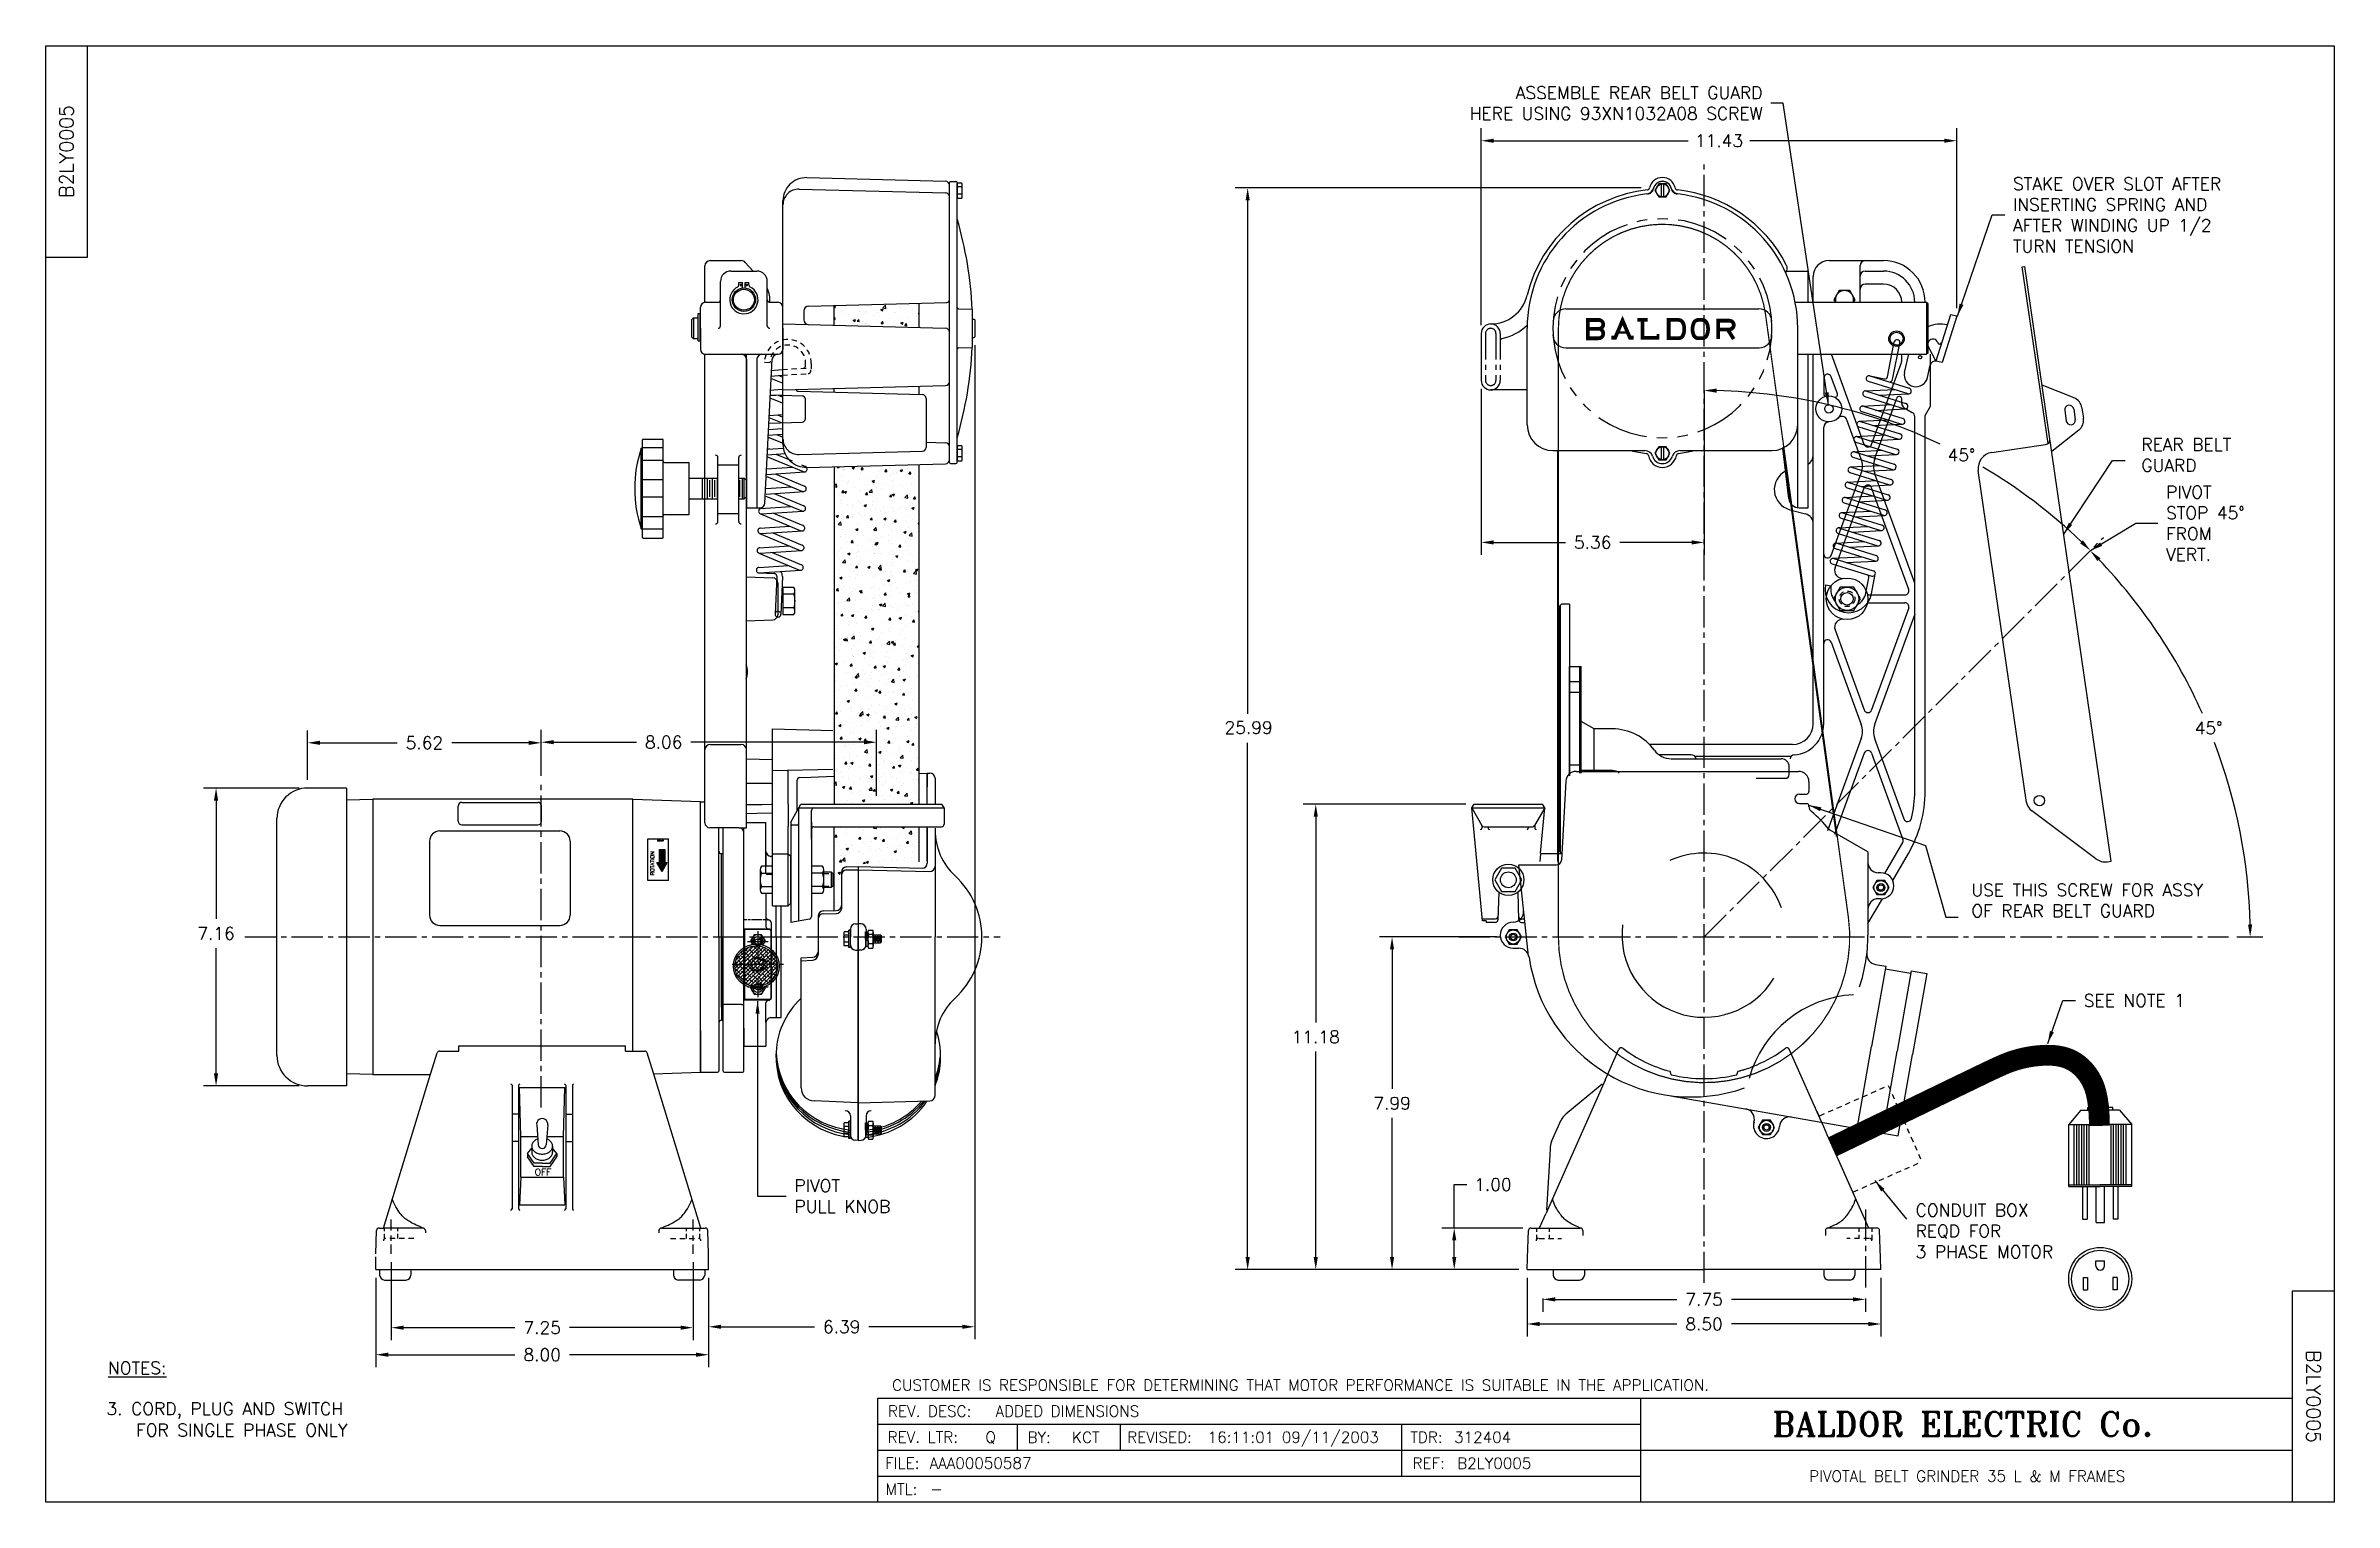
# Model space of a CAD drawing. Extents: x 43.8 to 98.8, y -0.8 to 34.2.
import ezdxf
from ezdxf.enums import TextEntityAlignment as Align

# ---------------------------------------------------------------- set-up
doc = ezdxf.new("R2010")
doc.units = 0
doc.header["$MEASUREMENT"] = 0
for name, pattern in [('B2FH2801A01$0$PHANTOM2', [1.25, 0.625, -0.125, 0.125, -0.125, 0.125, -0.125]), ('B2FH2808A01$0$PHANTOM', [2.5, 1.25, -0.25, 0.25, -0.25, 0.25, -0.25]), ('CENTER2', [1.125, 0.75, -0.125, 0.125, -0.125]), ('G8BA3000A07$0$CENTER', [2, 1.25, -0.25, 0.25, -0.25]), ('G8BA3000A07$0$CENTER2', [1.125, 0.75, -0.125, 0.125, -0.125]), ('G8BA3000A07$0$HIDDEN2', [0.1875, 0.125, -0.0625]), ('HA6218A01$0$HIDDEN2', [0.1875, 0.125, -0.0625]), ('HA6218A01$0$PHANTOM2', [1.25, 0.625, -0.125, 0.125, -0.125, 0.125, -0.125]), ('HA6220A01$0$CENTER2', [1.125, 0.75, -0.125, 0.125, -0.125]), ('HA6220A01$0$HIDDEN2', [0.1875, 0.125, -0.0625]), ('HA6220A01$0$PHANTOM2', [1.25, 0.625, -0.125, 0.125, -0.125, 0.125, -0.125]), ('HA7001A01$0$HIDDEN2', [0.1875, 0.125, -0.0625]), ('HIDDEN2', [0.1875, 0.125, -0.0625])]:
    doc.linetypes.add(name, pattern=pattern)
doc.layers.get('0').update_dxf_attribs({"linetype": 'CONTINUOUS'})
doc.styles.add('G8BA3000A07$0$STANDARD', font='simplex.shx')
doc.styles.add('LB1009$0$STANDARD', font='SIMPLEX.shx')
doc.styles.add('ROMANT', font='romant')
doc.styles.add('SIMPLEX', font='simplex')
doc.styles.get("Standard").update_dxf_attribs({"font": 'simplex.shx'})
doc.dimstyles.new('STD', dxfattribs={"dimscale": 0, "dimtxt": 0.09, "dimasz": 0.09, "dimexe": 0.09, "dimexo": 0.06, "dimgap": 0.06, "dimtad": 0, "dimtih": 1, "dimtoh": 1, "dimdec": 3, "dimzin": 4, "dimdsep": 46, "dimtxsty": 'Standard', "dimcen": 0, "dimclrd": 21, "dimclre": 21, "dimclrt": 256, "dimadec": 0, "dimazin": 0, "dimtfac": 1, "dimtdec": 3, "dimtofl": 0, "dimtmove": 0, "dimatfit": 3, "dimfxl": 0, "dimtolj": 1, "dimtzin": 4, "dimarcsym": 0})

msp = doc.modelspace()

# ---------------------------------------------------------------- texts
at = {"color": 230, "style": 'SIMPLEX'}
for rotation, p in [(90, (44.336, 31.625)), (270, (98.325, 1.706))]:
    msp.add_text('B2LY0005', height=0.3333, rotation=rotation, dxfattribs=at).set_placement(p, align=Align.MIDDLE_CENTER)
at = {"style": 'LB1009$0$STANDARD'}
for s, height, rotation, p in [('LB1009', 0.03, 180, (58.685, 15.08)), ('ROTATION', 0.093, 90, (58.457, 14.23))]:
    msp.add_text(s, height=height, rotation=rotation, dxfattribs=at).set_placement(p)
at = {"style": 'G8BA3000A07$0$STANDARD'}
msp.add_text('OFF', height=0.16, dxfattribs=at).set_placement((55.785, 7.022), align=Align.CENTER)
for s, p in [('%%UNOTES:', (45.332, 2.245)), ('3. CORD, PLUG AND SWITCH', (45.295, 1.266)), ('FOR SINGLE PHASE ONLY', (46.007, 0.752))]:
    msp.add_text(s, height=0.3).set_placement(p)
at = {"style": 'SIMPLEX'}
for s, height, p in [('CUSTOMER IS RESPONSIBLE FOR DETERMINING THAT MOTOR PERFORMANCE IS SUITABLE IN THE APPLICATION.', 0.26661, (64.172, 1.985)), ('BY:', 0.2666, (67.427, 0.729)), ('REVISED:', 0.2666, (69.821, 0.731)), ('TDR:', 0.2666, (76.623, 0.731)), ('FILE:', 0.2666, (64.005, 0.108)), ('REF:', 0.2666, (76.678, 0.106)), ('MTL:', 0.2666, (64.015, -0.517))]:
    msp.add_text(s, height=height, dxfattribs=at).set_placement(p, align=Align.MIDDLE_LEFT)
for s, p in [('REV. DESC:', (65.075, 1.357)), ('REV. LTR:', (64.911, 0.733))]:
    msp.add_text(s, height=0.2666, dxfattribs=at).set_placement(p, align=Align.MIDDLE)
at = {"color": 231, "style": 'SIMPLEX'}
msp.add_text('ADDED DIMENSIONS', height=0.26661, dxfattribs=at).set_placement((66.658, 1.357), align=Align.MIDDLE_LEFT)
at = {"style": 'ROMANT'}
msp.add_text('BALDOR ELECTRIC Co.', height=0.58322, dxfattribs=at).set_placement((89.9, 1.046), align=Align.MIDDLE_CENTER)
at = {"color": 232, "style": 'SIMPLEX'}
msp.add_text(' Q', height=0.2666, dxfattribs=at).set_placement((66.448, 0.733), align=Align.MIDDLE_CENTER)
at = {"color": 210, "style": 'SIMPLEX'}
msp.add_text('KCT', height=0.2666, dxfattribs=at).set_placement((68.497, 0.729), align=Align.MIDDLE_LEFT)
at = {"color": 235, "style": 'SIMPLEX'}
msp.add_text('16:11:01 09/11/2003', height=0.26661, dxfattribs=at).set_placement((71.754, 0.731), align=Align.MIDDLE_LEFT)
at = {"color": 213, "style": 'SIMPLEX'}
msp.add_text('312404', height=0.2666, dxfattribs=at).set_placement((77.677, 0.731), align=Align.MIDDLE_LEFT)
at = {"color": 223, "style": 'SIMPLEX'}
msp.add_text('AAA00050587', height=0.26661, dxfattribs=at).set_placement((65.075, 0.108), align=Align.MIDDLE_LEFT)
at = {"color": 212, "style": 'SIMPLEX'}
msp.add_text('B2LY0005', height=0.2666, dxfattribs=at).set_placement((77.751, 0.106), align=Align.MIDDLE_LEFT)
at = {"color": 233, "style": 'SIMPLEX'}
msp.add_text('-', height=0.267, dxfattribs=at).set_placement((65.088, -0.517), align=Align.MIDDLE_LEFT)
at = {"color": 211, "style": 'SIMPLEX'}
msp.add_text('PIVOTAL BELT GRINDER 35 L & M FRAMES', height=0.26661, dxfattribs=at).set_placement((90.007, -0.204), align=Align.MIDDLE_CENTER)
at = {"char_height": 0.3}
for s, insert, attachment_point in [('ASSEMBLE REAR BELT GUARD\\PHERE USING 93XN1032A08 SCREW', (85.085, 32.784), 6), ('\\A1;11.43', (84.042, 31.881), 5), ('STAKE OVER SLOT AFTER\\PINSERTING SPRING AND\\PAFTER WINDING UP 1/2\\PTURN TENSION', (91.106, 30.097), 4), ('\\A1;45°', (89.87, 24.331), 5), ('REAR BELT\\PGUARD', (94.191, 24.331), 4), ('\\A1;PIVOT\\PSTOP 45%%D\\PFROM\\PVERT.', (94.784, 22.689), 4), ('\\A1;5.36', (81.006, 22.23), 5), ('\\A1;25.99', (72.738, 17.781), 5), ('\\A1;45°', (95.807, 17.772), 5), ('\\A1;5.62', (52.934, 17.415), 5), ('\\A1;8.06', (58.684, 17.43), 5), ('USE THIS SCREW FOR ASSY\\POF REAR BELT GUARD', (90.106, 13.629), 4), ('\\A1;7.16', (47.928, 12.835), 5), ('SEE NOTE 1', (92.806, 11.224), 4), ('\\A1;11.18', (74.352, 10.349), 5), ('\\A1;7.99', (76.186, 8.754), 5), ('\\A1;PIVOT\\PPULL KNOB', (61.827, 6.525), 4), ('\\A1;1.00', (78.608, 6.801), 5), ('CONDUIT BOX\\PREQD FOR\\P3 PHASE MOTOR', (88.766, 5.686), 4), ('\\A1;7.75', (83.683, 4.043), 5), ('\\A1;7.25', (55.764, 3.364), 5), ('\\A1;6.39', (62.961, 3.385), 5), ('\\A1;8.50', (83.683, 3.452), 5), ('\\A1;8.00', (55.764, 2.714), 5)]:
    msp.add_mtext(s, dxfattribs=dict(at, insert=insert, attachment_point=attachment_point))

# ---------------------------------------------------------------- linework, layer by layer
for p, q in [((43.836, -0.83), (43.836, 34.162)), ((43.836, 34.162), (98.825, 34.162)), ((44.836, 29.087), (44.836, 34.162)), ((98.825, 34.162), (98.825, -0.83)), ((78.328, 27.449), (78.328, 32.181)), ((89.755, 27.862), (89.755, 32.181)), ((78.628, 31.881), (83.299, 31.881)), ((89.455, 31.881), (84.784, 31.881)), ((62.123, 30.994), (65.457, 30.906)), ((65.549, 24.154), (65.549, 30.875)), ((65.549, 24.216), (65.549, 30.812)), ((65.579, 30.905), (65.707, 30.905)), ((65.737, 24.154), (65.737, 30.875)), ((65.845, 30.864), (65.737, 30.864)), ((65.737, 30.864), (65.737, 30.504)), ((65.857, 30.549), (65.857, 30.819)), ((82.652, 30.84), (82.652, 30.532)), ((82.712, 30.84), (82.712, 30.532)), ((61.549, 24.594), (61.549, 30.434)), ((61.939, 30.719), (65.461, 30.626)), ((65.845, 30.774), (65.737, 30.774)), ((65.845, 30.594), (65.737, 30.594)), ((65.737, 30.504), (65.845, 30.504)), ((82.174, 30.747), (72.416, 30.747)), ((72.716, 30.447), (72.716, 18.115)), ((43.836, 29.087), (44.836, 29.087)), ((59.674, 27.999), (59.674, 28.875)), ((59.799, 29), (60.549, 29)), ((60.299, 28.75), (60.923, 28.75)), ((60.641, 28.959), (60.831, 28.75)), ((85.626, 28.75), (86.182, 28.75)), ((86.182, 27.999), (86.182, 28.75)), ((86.307, 27.999), (86.307, 28.62)), ((86.687, 29), (87.995, 29)), ((87.432, 27.999), (87.432, 28.88)), ((87.552, 28.75), (87.995, 28.75)), ((91.33, 28.853), (91.388, 28.862)), ((91.948, 24.604), (91.33, 28.853)), ((93.467, 14.572), (91.388, 28.862)), ((60.049, 27.434), (60.049, 28.5)), ((60.491, 28.419), (60.491, 28.472)), ((60.491, 28.472), (60.581, 28.472)), ((60.581, 28.341), (60.581, 28.472)), ((60.641, 28.341), (60.641, 28.472)), ((60.641, 28.472), (60.731, 28.472)), ((60.731, 28.419), (60.731, 28.472)), ((61.173, 27.434), (61.173, 28.5)), ((87.995, 28.437), (87.552, 28.437)), ((59.361, 27.584), (59.401, 27.624)), ((59.361, 27.164), (59.361, 27.584)), ((59.401, 27.624), (59.401, 27.124)), ((59.401, 27.624), (59.51, 27.624)), ((59.51, 27.73), (59.549, 27.73)), ((59.51, 27.071), (59.51, 27.73)), ((59.549, 27.73), (59.549, 27.071)), ((59.549, 27.624), (59.565, 27.624)), ((59.565, 27.374), (59.565, 27.879)), ((59.685, 27.999), (59.989, 27.999)), ((61.233, 27.999), (61.429, 27.999)), ((61.549, 27.374), (61.549, 27.879)), ((62.049, 27.79), (62.049, 27.583)), ((62.166, 27.91), (65.49, 27.997)), ((62.777, 27.46), (62.777, 27.913)), ((62.777, 27.897), (62.812, 27.911)), ((62.777, 27.875), (62.795, 27.862)), ((62.777, 27.612), (62.798, 27.638)), ((62.777, 27.591), (62.808, 27.588)), ((62.795, 27.862), (62.812, 27.911)), ((62.808, 27.588), (62.798, 27.638)), ((62.802, 27.518), (62.802, 27.518)), ((62.963, 27.878), (62.963, 27.878)), ((62.966, 27.801), (62.966, 27.801)), ((63.046, 27.72), (63.046, 27.72)), ((63.132, 27.702), (63.132, 27.702)), ((63.233, 27.567), (63.289, 27.588)), ((63.233, 27.567), (63.273, 27.54)), ((63.268, 27.598), (63.268, 27.598)), ((63.273, 27.54), (63.289, 27.588)), ((63.334, 27.542), (63.372, 27.588)), ((63.334, 27.542), (63.381, 27.538)), ((63.381, 27.538), (63.372, 27.588)), ((63.393, 27.783), (63.393, 27.783)), ((63.536, 27.754), (63.536, 27.754)), ((63.541, 27.497), (63.541, 27.497)), ((63.551, 27.786), (63.551, 27.786)), ((63.735, 27.678), (63.735, 27.678)), ((63.752, 27.813), (63.752, 27.813)), ((63.82, 27.765), (63.82, 27.765)), ((63.844, 27.537), (63.844, 27.537)), ((63.905, 27.825), (63.961, 27.846)), ((63.905, 27.825), (63.945, 27.798)), ((63.907, 27.492), (63.946, 27.538)), ((63.942, 27.547), (63.942, 27.547)), ((63.945, 27.798), (63.961, 27.846)), ((63.955, 27.488), (63.946, 27.538)), ((63.948, 27.864), (64.01, 27.929)), ((63.948, 27.864), (64.019, 27.853)), ((63.952, 27.814), (63.952, 27.814)), ((64.019, 27.853), (64.01, 27.929)), ((64.055, 27.853), (64.055, 27.853)), ((64.202, 27.758), (64.202, 27.758)), ((64.247, 27.747), (64.247, 27.747)), ((64.35, 27.604), (64.35, 27.604)), ((64.353, 27.604), (64.353, 27.604)), ((64.363, 27.87), (64.363, 27.87)), ((64.383, 27.503), (64.439, 27.524)), ((64.383, 27.503), (64.423, 27.476)), ((64.423, 27.476), (64.439, 27.524)), ((64.55, 27.63), (64.55, 27.63)), ((64.56, 27.919), (64.56, 27.919)), ((64.668, 27.838), (64.668, 27.838)), ((64.674, 27.729), (64.674, 27.729)), ((64.757, 27.655), (64.757, 27.655)), ((64.76, 27.945), (64.76, 27.945)), ((64.767, 27.921), (64.767, 27.921)), ((64.801, 27.732), (64.821, 27.752)), ((64.801, 27.732), (64.821, 27.729)), ((64.821, 27.406), (64.821, 27.967)), ((66.097, 27.831), (66.097, 26.917)), ((66.157, 27.579), (66.157, 27.169)), ((85.871, 27.999), (89.027, 27.999)), ((88.745, 27.999), (88.745, 28)), ((88.995, 27.999), (88.995, 28)), ((89.057, 27.969), (89.027, 27.999)), ((89.603, 27.696), (89.249, 26.584)), ((89.755, 27.662), (89.402, 26.55)), ((89.755, 27.662), (89.603, 27.696)), ((59.401, 27.124), (59.361, 27.164)), ((59.51, 27.124), (59.401, 27.124)), ((59.51, 27.071), (59.51, 27.071)), ((59.51, 27.071), (59.549, 27.071)), ((59.565, 27.124), (59.549, 27.124)), ((59.565, 27.374), (59.565, 26.869)), ((61.549, 27.479), (65.457, 27.376)), ((61.549, 27.374), (61.549, 26.869)), ((63.341, 27.471), (63.341, 27.471)), ((63.527, 27.487), (63.527, 27.487)), ((63.907, 27.492), (63.955, 27.488)), ((64.481, 27.442), (64.52, 27.488)), ((64.481, 27.442), (64.529, 27.438)), ((64.529, 27.438), (64.52, 27.488)), ((66.157, 26.969), (66.157, 3.085)), ((78.328, 27.249), (78.328, 26.124)), ((88.089, 26.209), (88.252, 27.046)), ((88.222, 26.183), (88.385, 27.02)), ((59.674, 15.495), (59.674, 26.749)), ((59.685, 26.749), (61.429, 26.749)), ((60.674, 15.375), (60.674, 26.749)), ((60.674, 26.629), (60.674, 23.062)), ((60.924, 26.629), (60.924, 23.062)), ((61.104, 26.56), (61.239, 26.556)), ((61.118, 23.176), (61.293, 26.635)), ((61.413, 26.749), (61.429, 26.749)), ((85.932, 26.749), (89.027, 26.749)), ((85.932, 23.062), (85.932, 26.629)), ((86.182, 23.062), (86.182, 26.749)), ((86.307, 17.875), (86.307, 26.749)), ((87.531, 24.581), (86.742, 26.749)), ((87.708, 24.581), (88.424, 26.549)), ((88.432, 26.59), (88.432, 26.749)), ((88.501, 26.311), (88.6, 26.75)), ((89.057, 26.779), (89.027, 26.749)), ((89.05, 26.189), (89.118, 26.491)), ((89.071, 26.934), (89.249, 26.584)), ((89.12, 25.5), (89.12, 26.749)), ((89.402, 26.55), (89.261, 26.582)), ((61.238, 25.891), (61.531, 25.911)), ((61.251, 26.179), (61.252, 26.179)), ((61.252, 26.179), (61.531, 26.062)), ((61.253, 26.228), (61.254, 26.228)), ((61.254, 26.228), (61.531, 26.247)), ((61.261, 26.364), (61.531, 26.382)), ((61.452, 26.241), (61.531, 26.208)), ((61.549, 25.894), (65.457, 25.997)), ((61.907, 26.368), (61.907, 26.368)), ((61.919, 25.861), (64.897, 25.783)), ((62.777, 25.852), (62.777, 25.913)), ((62.958, 25.852), (62.958, 25.852)), ((63.468, 25.889), (63.468, 25.889)), ((64.296, 25.869), (64.296, 25.869)), ((64.599, 25.909), (64.599, 25.909)), ((64.821, 25.799), (64.821, 25.967)), ((78.328, 25.924), (78.328, 21.93)), ((79.432, 25.895), (78.557, 25.895)), ((83.684, 25.877), (83.684, 21.93)), ((86.557, 26.176), (86.557, 25.806)), ((86.886, 25.803), (86.739, 26.208)), ((87.563, 25.87), (88.268, 25.905)), ((87.583, 25.867), (88.534, 25.57)), ((87.626, 26.101), (88.578, 25.804)), ((87.664, 26.23), (88.02, 26.161)), ((87.664, 26.23), (88.615, 25.933)), ((92.572, 25.703), (91.804, 26.009)), ((61.216, 25.283), (61.531, 25.304)), ((61.232, 25.707), (61.531, 25.582)), ((61.234, 25.756), (61.531, 25.775)), ((61.416, 25.296), (61.531, 25.248)), ((61.434, 25.769), (61.531, 25.728)), ((62.08, 25.692), (62.08, 25.182)), ((64.095, 25.843), (64.095, 25.843)), ((64.663, 25.812), (64.663, 25.812)), ((64.989, 25.689), (64.989, 24.513)), ((87.474, 25.372), (88.425, 25.075)), ((87.482, 25.507), (88.187, 25.542)), ((87.511, 25.502), (88.463, 25.204)), ((87.545, 25.738), (88.497, 25.441)), ((87.782, 24.234), (88.315, 25.699)), ((87.812, 25.403), (88.516, 25.438)), ((87.893, 25.766), (88.597, 25.801)), ((88.432, 25.569), (88.432, 25.679)), ((88.492, 25.465), (88.685, 25.354)), ((88.995, 25.283), (89.12, 25.5)), ((92.349, 25.399), (92.385, 25.151)), ((92.566, 25.43), (92.602, 25.183)), ((92.764, 25.459), (92.8, 25.212)), ((61.196, 24.761), (61.532, 24.621)), ((61.198, 24.81), (61.531, 24.832)), ((61.203, 24.946), (61.531, 24.968)), ((61.214, 25.234), (61.531, 25.101)), ((61.397, 24.823), (61.531, 24.767)), ((86.557, 17.875), (86.557, 25)), ((87.457, 24.234), (87.114, 25.176)), ((87.34, 24.776), (88.044, 24.811)), ((87.369, 24.77), (88.32, 24.473)), ((87.403, 25.007), (88.354, 24.71)), ((87.411, 25.141), (88.116, 25.176)), ((87.44, 25.136), (88.391, 24.839)), ((87.74, 25.038), (88.445, 25.073)), ((88.745, 16.255), (88.745, 25.25)), ((88.995, 16.255), (88.995, 25.283)), ((92.686, 24.924), (92.037, 24.412)), ((58.144, 22.554), (58.144, 24.494)), ((58.174, 22.351), (58.174, 24.696)), ((58.674, 24.499), (58.174, 24.499)), ((58.674, 24.202), (58.174, 24.202)), ((58.674, 22.351), (58.674, 24.696)), ((61.231, 24.473), (61.172, 24.473)), ((61.177, 24.289), (62.037, 23.93)), ((61.179, 24.338), (61.606, 24.366)), ((61.185, 24.473), (61.551, 24.498)), ((61.379, 24.351), (61.767, 24.189)), ((61.939, 24.341), (64.897, 24.419)), ((65.845, 24.554), (65.737, 24.554)), ((65.737, 24.554), (65.737, 24.194)), ((65.845, 24.464), (65.737, 24.464)), ((65.845, 24.284), (65.737, 24.284)), ((65.857, 24.239), (65.857, 24.509)), ((82.652, 24.528), (82.652, 24.22)), ((82.712, 24.528), (82.712, 24.22)), ((85.718, 23.284), (85.579, 24.497)), ((87.261, 24.276), (88.212, 23.978)), ((87.269, 24.41), (87.973, 24.445)), ((87.298, 24.405), (88.249, 24.108)), ((87.332, 24.641), (88.283, 24.344)), ((87.598, 24.307), (88.302, 24.341)), ((87.669, 24.672), (88.373, 24.707)), ((90.595, 24.391), (91.89, 24.579)), ((58.674, 23.734), (58.174, 23.734)), ((59.299, 22.914), (59.299, 24.134)), ((59.614, 23.274), (59.614, 23.774)), ((59.674, 23.324), (59.674, 23.724)), ((59.734, 23.274), (59.734, 23.774)), ((59.794, 23.324), (59.794, 23.724)), ((59.854, 23.274), (59.854, 23.774)), ((59.914, 23.324), (59.914, 23.724)), ((59.974, 23.274), (59.974, 23.774)), ((60.514, 23.324), (60.514, 23.724)), ((60.574, 23.274), (60.574, 23.774)), ((60.674, 23.714), (60.614, 23.774)), ((60.614, 23.274), (60.614, 23.774)), ((60.674, 23.334), (60.674, 23.714)), ((61.159, 23.816), (62.018, 23.457)), ((61.161, 23.865), (62.067, 23.925)), ((61.166, 24.001), (61.772, 24.041)), ((61.361, 23.878), (62.07, 23.582)), ((61.994, 24.094), (62.089, 24.055)), ((62.123, 24.034), (65.457, 24.122)), ((62.777, 24.036), (62.777, 15.948)), ((62.822, 23.661), (62.822, 23.661)), ((62.833, 23.95), (62.833, 23.95)), ((62.852, 24.032), (62.857, 24.038)), ((62.852, 24.032), (62.9, 24.028)), ((62.9, 24.028), (62.898, 24.039)), ((62.953, 23.826), (62.953, 23.826)), ((62.986, 23.708), (62.986, 23.708)), ((62.996, 23.974), (62.996, 23.974)), ((63, 23.969), (63, 23.969)), ((63.033, 23.976), (63.033, 23.976)), ((63.099, 23.651), (63.099, 23.651)), ((63.125, 23.701), (63.125, 23.701)), ((63.215, 24.022), (63.271, 24.044)), ((63.215, 24.022), (63.255, 23.995)), ((63.255, 23.995), (63.271, 24.044)), ((63.336, 24.016), (63.336, 24.016)), ((63.39, 23.759), (63.39, 23.759)), ((63.4, 24.025), (63.4, 24.025)), ((63.42, 23.906), (63.42, 23.906)), ((63.426, 23.982), (63.464, 24.028)), ((63.426, 23.982), (63.474, 23.978)), ((63.427, 23.95), (63.427, 23.95)), ((63.474, 23.978), (63.464, 24.028)), ((63.631, 23.767), (63.631, 23.767)), ((63.685, 24.04), (63.685, 24.04)), ((63.692, 23.7), (63.748, 23.722)), ((63.692, 23.7), (63.732, 23.673)), ((63.732, 23.673), (63.748, 23.722)), ((63.806, 23.819), (63.806, 23.819)), ((63.831, 23.794), (63.831, 23.794)), ((63.854, 23.932), (63.854, 23.932)), ((63.887, 23.986), (63.887, 23.986)), ((64, 23.932), (64.038, 23.978)), ((64, 23.932), (64.047, 23.927)), ((64.047, 23.927), (64.038, 23.978)), ((64.112, 24.022), (64.112, 24.022)), ((64.134, 23.833), (64.134, 23.833)), ((64.192, 23.706), (64.192, 23.706)), ((64.217, 23.875), (64.217, 23.875)), ((64.281, 23.914), (64.281, 23.914)), ((64.353, 24.066), (64.353, 24.066)), ((64.365, 23.958), (64.421, 23.98)), ((64.365, 23.958), (64.404, 23.931)), ((64.404, 23.931), (64.421, 23.98)), ((64.539, 24.004), (64.539, 24.004)), ((64.573, 23.881), (64.612, 23.927)), ((64.573, 23.881), (64.621, 23.877)), ((64.611, 23.66), (64.611, 23.66)), ((64.621, 23.877), (64.612, 23.927)), ((64.621, 23.926), (64.621, 23.926)), ((64.639, 23.9), (64.639, 23.9)), ((64.659, 23.786), (64.659, 23.786)), ((64.708, 23.896), (64.708, 23.896)), ((64.821, 15.94), (64.821, 24.078)), ((65.579, 24.124), (65.707, 24.124)), ((65.737, 24.194), (65.845, 24.194)), ((86.739, 21.918), (87.457, 23.892)), ((87.126, 23.679), (87.831, 23.714)), ((87.155, 23.673), (88.106, 23.376)), ((87.189, 23.91), (88.14, 23.612)), ((87.197, 24.045), (87.902, 24.079)), ((87.226, 24.039), (88.178, 23.742)), ((87.527, 23.941), (88.231, 23.976)), ((88.745, 21.247), (87.782, 23.892)), ((91.434, 15.982), (90.273, 23.96)), ((58.674, 23.314), (58.174, 23.314)), ((60.674, 23.334), (60.614, 23.274)), ((61.014, 23.048), (61.735, 23.095)), ((61.141, 23.343), (62, 22.985)), ((61.143, 23.392), (62.049, 23.452)), ((61.148, 23.528), (61.753, 23.568)), ((61.342, 23.406), (62.052, 23.109)), ((62.777, 23.577), (62.833, 23.635)), ((62.777, 23.57), (62.841, 23.559)), ((62.792, 23.466), (62.792, 23.466)), ((62.841, 23.559), (62.833, 23.635)), ((62.915, 23.385), (62.915, 23.385)), ((62.943, 23.243), (62.943, 23.243)), ((62.963, 23.43), (63.002, 23.476)), ((62.963, 23.43), (63.011, 23.426)), ((62.967, 23.175), (62.967, 23.175)), ((62.977, 23.441), (62.977, 23.441)), ((63.011, 23.426), (63.002, 23.476)), ((63.02, 23.442), (63.076, 23.464)), ((63.02, 23.442), (63.06, 23.415)), ((63.06, 23.415), (63.076, 23.464)), ((63.112, 23.135), (63.112, 23.135)), ((63.21, 23.136), (63.21, 23.136)), ((63.259, 23.546), (63.259, 23.546)), ((63.37, 23.224), (63.37, 23.224)), ((63.371, 23.226), (63.371, 23.226)), ((63.381, 23.492), (63.381, 23.492)), ((63.41, 23.162), (63.41, 23.162)), ((63.42, 23.452), (63.42, 23.452)), ((63.498, 23.12), (63.554, 23.141)), ((63.498, 23.12), (63.538, 23.093)), ((63.526, 23.633), (63.526, 23.633)), ((63.537, 23.38), (63.575, 23.426)), ((63.537, 23.38), (63.585, 23.376)), ((63.538, 23.093), (63.554, 23.141)), ((63.539, 23.117), (63.539, 23.117)), ((63.585, 23.376), (63.575, 23.426)), ((63.62, 23.478), (63.62, 23.478)), ((63.624, 23.438), (63.686, 23.503)), ((63.624, 23.438), (63.695, 23.427)), ((63.695, 23.427), (63.686, 23.503)), ((63.693, 23.149), (63.693, 23.149)), ((63.713, 23.202), (63.713, 23.202)), ((63.726, 23.626), (63.726, 23.626)), ((63.786, 23.286), (63.786, 23.286)), ((63.796, 23.552), (63.796, 23.552)), ((63.797, 23.206), (63.797, 23.206)), ((63.923, 23.518), (63.923, 23.518)), ((63.953, 23.615), (63.953, 23.615)), ((63.966, 23.099), (63.966, 23.099)), ((64.111, 23.33), (64.149, 23.376)), ((64.111, 23.33), (64.158, 23.326)), ((64.158, 23.326), (64.149, 23.376)), ((64.159, 23.229), (64.159, 23.229)), ((64.17, 23.378), (64.226, 23.399)), ((64.17, 23.378), (64.21, 23.351)), ((64.197, 23.342), (64.197, 23.342)), ((64.207, 23.609), (64.207, 23.609)), ((64.21, 23.351), (64.226, 23.399)), ((64.218, 23.269), (64.218, 23.269)), ((64.224, 23.188), (64.224, 23.188)), ((64.38, 23.597), (64.38, 23.597)), ((64.418, 23.295), (64.418, 23.295)), ((64.429, 23.584), (64.429, 23.584)), ((64.478, 23.306), (64.54, 23.371)), ((64.478, 23.306), (64.549, 23.295)), ((64.549, 23.295), (64.54, 23.371)), ((64.592, 23.127), (64.592, 23.127)), ((64.601, 23.394), (64.601, 23.394)), ((64.626, 23.309), (64.626, 23.309)), ((64.629, 23.611), (64.629, 23.611)), ((64.651, 23.17), (64.651, 23.17)), ((64.684, 23.28), (64.723, 23.326)), ((64.684, 23.28), (64.732, 23.275)), ((64.721, 23.335), (64.721, 23.335)), ((64.732, 23.275), (64.723, 23.326)), ((64.807, 23.579), (64.807, 23.579)), ((64.817, 23.133), (64.817, 23.133)), ((86.831, 21.621), (87.531, 23.545)), ((87.047, 23.178), (87.998, 22.881)), ((87.055, 23.313), (87.759, 23.348)), ((87.084, 23.308), (88.035, 23.01)), ((87.118, 23.544), (88.069, 23.247)), ((87.384, 23.209), (88.088, 23.244)), ((87.455, 23.575), (88.16, 23.61)), ((88.6, 21.095), (87.708, 23.545)), ((58.674, 22.846), (58.174, 22.846)), ((58.674, 22.549), (58.174, 22.549)), ((60.674, 23.062), (60.998, 23.062)), ((60.996, 22.575), (61.717, 22.623)), ((61.007, 22.919), (61.982, 22.512)), ((61.037, 22.914), (62.031, 22.98)), ((61.324, 22.933), (62.034, 22.637)), ((62.784, 22.836), (62.784, 22.836)), ((62.826, 22.862), (62.882, 22.883)), ((62.826, 22.862), (62.865, 22.835)), ((62.865, 22.835), (62.882, 22.883)), ((62.876, 22.659), (62.939, 22.724)), ((62.876, 22.659), (62.947, 22.648)), ((62.947, 22.648), (62.939, 22.724)), ((62.947, 22.642), (62.947, 22.642)), ((62.951, 22.813), (62.951, 22.813)), ((62.957, 22.909), (62.957, 22.909)), ((62.999, 22.821), (62.999, 22.821)), ((63.074, 22.829), (63.113, 22.874)), ((63.074, 22.829), (63.122, 22.824)), ((63.122, 22.824), (63.113, 22.874)), ((63.2, 22.847), (63.2, 22.847)), ((63.211, 22.818), (63.211, 22.818)), ((63.226, 23.069), (63.226, 23.069)), ((63.292, 22.571), (63.292, 22.571)), ((63.303, 22.54), (63.359, 22.561)), ((63.343, 22.513), (63.359, 22.561)), ((63.351, 22.694), (63.351, 22.694)), ((63.361, 22.96), (63.361, 22.96)), ((63.418, 22.893), (63.418, 22.893)), ((63.502, 22.887), (63.502, 22.887)), ((63.638, 22.8), (63.638, 22.8)), ((63.648, 22.778), (63.686, 22.824)), ((63.648, 22.778), (63.696, 22.774)), ((63.696, 22.774), (63.686, 22.824)), ((63.723, 22.613), (63.723, 22.613)), ((63.73, 22.526), (63.792, 22.591)), ((63.767, 22.754), (63.767, 22.754)), ((63.777, 23.02), (63.777, 23.02)), ((63.801, 22.515), (63.792, 22.591)), ((63.797, 22.638), (63.797, 22.638)), ((63.884, 22.973), (63.884, 22.973)), ((63.975, 22.798), (64.031, 22.819)), ((63.975, 22.798), (64.015, 22.771)), ((63.998, 22.664), (63.998, 22.664)), ((64.008, 22.953), (64.008, 22.953)), ((64.015, 22.771), (64.031, 22.819)), ((64.065, 22.782), (64.065, 22.782)), ((64.178, 22.81), (64.178, 22.81)), ((64.187, 23.076), (64.187, 23.076)), ((64.19, 22.693), (64.19, 22.693)), ((64.208, 22.98), (64.208, 22.98)), ((64.222, 22.728), (64.26, 22.774)), ((64.222, 22.728), (64.269, 22.724)), ((64.269, 22.724), (64.26, 22.774)), ((64.301, 22.704), (64.301, 22.704)), ((64.351, 23.053), (64.351, 23.053)), ((64.393, 23.081), (64.393, 23.081)), ((64.492, 22.764), (64.492, 22.764)), ((64.511, 23.02), (64.511, 23.02)), ((64.572, 22.595), (64.572, 22.595)), ((64.582, 22.861), (64.582, 22.861)), ((64.647, 23.056), (64.703, 23.077)), ((64.647, 23.056), (64.687, 23.029)), ((64.656, 22.773), (64.656, 22.773)), ((64.687, 23.029), (64.703, 23.077)), ((64.795, 22.678), (64.821, 22.708)), ((64.795, 22.678), (64.821, 22.676)), ((64.806, 22.771), (64.806, 22.771)), ((64.82, 23.063), (64.82, 23.063)), ((85.743, 23.016), (86.121, 22.915)), ((85.967, 23.062), (86.182, 23.062)), ((86.912, 22.582), (87.617, 22.616)), ((86.941, 22.576), (87.893, 22.279)), ((86.975, 22.813), (87.927, 22.515)), ((86.984, 22.947), (87.688, 22.982)), ((87.013, 22.942), (87.964, 22.645)), ((87.313, 22.844), (88.017, 22.878)), ((60.977, 22.102), (61.698, 22.15)), ((60.988, 22.446), (61.963, 22.039)), ((61.001, 21.969), (61.994, 22.034)), ((61.019, 22.441), (62.027, 22.508)), ((61.306, 22.46), (62.015, 22.164)), ((62.779, 22.216), (62.779, 22.216)), ((62.789, 22.505), (62.789, 22.505)), ((62.79, 22.453), (62.79, 22.453)), ((62.797, 22.32), (62.797, 22.32)), ((62.896, 22.002), (62.896, 22.002)), ((62.928, 22.11), (62.928, 22.11)), ((62.938, 22.376), (62.938, 22.376)), ((62.989, 22.531), (62.989, 22.531)), ((63.055, 22.409), (63.055, 22.409)), ((63.082, 22.256), (63.082, 22.256)), ((63.185, 22.227), (63.224, 22.273)), ((63.185, 22.227), (63.233, 22.223)), ((63.224, 22.302), (63.224, 22.302)), ((63.233, 22.223), (63.224, 22.273)), ((63.224, 22.056), (63.224, 22.056)), ((63.257, 22.533), (63.257, 22.533)), ((63.303, 22.54), (63.343, 22.513)), ((63.332, 22.161), (63.332, 22.161)), ((63.342, 22.427), (63.342, 22.427)), ((63.376, 22.007), (63.376, 22.007)), ((63.482, 22.391), (63.482, 22.391)), ((63.577, 22.033), (63.577, 22.033)), ((63.587, 22.322), (63.587, 22.322)), ((63.651, 22.284), (63.651, 22.284)), ((63.69, 22.136), (63.69, 22.136)), ((63.73, 22.526), (63.801, 22.515)), ((63.748, 22.221), (63.748, 22.221)), ((63.757, 22.487), (63.757, 22.487)), ((63.759, 22.177), (63.797, 22.223)), ((63.759, 22.177), (63.807, 22.172)), ((63.781, 22.218), (63.837, 22.239)), ((63.781, 22.218), (63.82, 22.191)), ((63.787, 22.349), (63.787, 22.349)), ((63.807, 22.172), (63.797, 22.223)), ((63.82, 22.191), (63.837, 22.239)), ((63.88, 22.073), (63.88, 22.073)), ((63.909, 22.373), (63.909, 22.373)), ((64.078, 22.265), (64.078, 22.265)), ((64.09, 22.389), (64.09, 22.389)), ((64.149, 22.011), (64.149, 22.011)), ((64.157, 22.216), (64.157, 22.216)), ((64.158, 22.277), (64.158, 22.277)), ((64.168, 22.544), (64.168, 22.544)), ((64.333, 22.126), (64.371, 22.172)), ((64.333, 22.126), (64.38, 22.122)), ((64.336, 22.355), (64.336, 22.355)), ((64.348, 22.04), (64.348, 22.04)), ((64.38, 22.122), (64.371, 22.172)), ((64.385, 22.14), (64.385, 22.14)), ((64.453, 22.476), (64.509, 22.497)), ((64.453, 22.476), (64.493, 22.449)), ((64.493, 22.449), (64.509, 22.497)), ((64.505, 22.247), (64.505, 22.247)), ((64.553, 22.062), (64.553, 22.062)), ((64.562, 22.328), (64.562, 22.328)), ((64.584, 22.394), (64.646, 22.459)), ((64.584, 22.394), (64.655, 22.383)), ((64.585, 22.166), (64.585, 22.166)), ((64.595, 22.455), (64.595, 22.455)), ((64.623, 22.296), (64.623, 22.296)), ((64.655, 22.383), (64.646, 22.459)), ((64.764, 22.337), (64.764, 22.337)), ((64.796, 22.481), (64.796, 22.481)), ((64.815, 22.12), (64.815, 22.12)), ((78.628, 22.23), (80.356, 22.23)), ((83.384, 22.23), (81.656, 22.23)), ((86.833, 22.081), (87.784, 21.784)), ((86.841, 22.216), (87.545, 22.251)), ((86.87, 22.211), (87.821, 21.913)), ((86.904, 22.447), (87.855, 22.15)), ((87.17, 22.112), (87.875, 22.147)), ((87.242, 22.478), (87.946, 22.513)), ((60.97, 21.974), (61.945, 21.567)), ((60.973, 21.631), (61.68, 21.677)), ((60.975, 21.496), (61.342, 21.482)), ((60.982, 21.496), (61.976, 21.562)), ((61.287, 21.988), (61.997, 21.691)), ((62.871, 21.94), (62.871, 21.94)), ((62.908, 21.577), (62.908, 21.577)), ((62.909, 21.486), (62.909, 21.486)), ((62.918, 21.843), (62.918, 21.843)), ((62.949, 21.8), (62.949, 21.8)), ((62.982, 21.747), (63.045, 21.812)), ((62.982, 21.747), (63.054, 21.736)), ((63.054, 21.736), (63.045, 21.812)), ((63.108, 21.96), (63.164, 21.981)), ((63.108, 21.96), (63.148, 21.933)), ((63.148, 21.933), (63.164, 21.981)), ((63.166, 21.691), (63.166, 21.691)), ((63.167, 21.576), (63.167, 21.576)), ((63.254, 21.52), (63.254, 21.52)), ((63.296, 21.625), (63.335, 21.671)), ((63.296, 21.625), (63.344, 21.621)), ((63.313, 21.628), (63.313, 21.628)), ((63.322, 21.895), (63.322, 21.895)), ((63.323, 21.984), (63.323, 21.984)), ((63.344, 21.621), (63.335, 21.671)), ((63.336, 21.468), (63.336, 21.468)), ((63.366, 21.718), (63.366, 21.718)), ((63.415, 21.88), (63.415, 21.88)), ((63.586, 21.638), (63.642, 21.659)), ((63.586, 21.638), (63.626, 21.611)), ((63.594, 21.557), (63.594, 21.557)), ((63.626, 21.611), (63.642, 21.659)), ((63.669, 21.757), (63.669, 21.757)), ((63.721, 21.6), (63.721, 21.6)), ((63.728, 21.688), (63.728, 21.688)), ((63.738, 21.955), (63.738, 21.955)), ((63.75, 21.966), (63.75, 21.966)), ((63.763, 21.45), (63.763, 21.45)), ((63.836, 21.615), (63.898, 21.68)), ((63.836, 21.615), (63.907, 21.604)), ((63.87, 21.575), (63.908, 21.621)), ((63.87, 21.575), (63.918, 21.571)), ((63.882, 21.96), (63.882, 21.96)), ((63.907, 21.604), (63.898, 21.68)), ((63.918, 21.571), (63.908, 21.621)), ((63.964, 21.508), (63.964, 21.508)), ((64.022, 21.539), (64.022, 21.539)), ((64.129, 21.478), (64.129, 21.478)), ((64.139, 21.745), (64.139, 21.745)), ((64.164, 21.535), (64.164, 21.535)), ((64.174, 21.824), (64.174, 21.824)), ((64.177, 21.948), (64.177, 21.948)), ((64.187, 21.68), (64.187, 21.68)), ((64.258, 21.896), (64.314, 21.917)), ((64.258, 21.896), (64.298, 21.869)), ((64.298, 21.869), (64.314, 21.917)), ((64.375, 21.85), (64.375, 21.85)), ((64.444, 21.525), (64.482, 21.571)), ((64.444, 21.525), (64.491, 21.52)), ((64.449, 21.521), (64.449, 21.521)), ((64.467, 21.575), (64.467, 21.575)), ((64.491, 21.52), (64.482, 21.571)), ((64.533, 21.529), (64.533, 21.529)), ((64.543, 21.796), (64.543, 21.796)), ((64.604, 21.93), (64.604, 21.93)), ((64.654, 21.76), (64.654, 21.76)), ((64.678, 21.89), (64.678, 21.89)), ((64.69, 21.482), (64.752, 21.547)), ((64.69, 21.482), (64.761, 21.471)), ((64.736, 21.574), (64.792, 21.595)), ((64.736, 21.574), (64.775, 21.547)), ((64.761, 21.471), (64.752, 21.547)), ((64.775, 21.547), (64.792, 21.595)), ((86.762, 21.716), (87.713, 21.419)), ((86.77, 21.85), (87.474, 21.885)), ((86.799, 21.845), (87.75, 21.548)), ((87.099, 21.747), (87.803, 21.782)), ((87.704, 20.994), (87.798, 21.47)), ((60.674, 21.401), (61.308, 21.379)), ((61.4, 21.419), (61.365, 20.507)), ((61.424, 21.259), (61.424, 20.491)), ((61.535, 21.414), (61.5, 20.502)), ((61.81, 21.148), (61.544, 21.148)), ((61.544, 21.148), (61.544, 20.5)), ((61.81, 20.986), (61.544, 20.986)), ((61.839, 20.581), (61.839, 21.067)), ((62.788, 21.44), (62.788, 21.44)), ((62.833, 21.073), (62.872, 21.119)), ((62.833, 21.073), (62.881, 21.069)), ((62.881, 21.069), (62.872, 21.119)), ((62.889, 21.044), (62.889, 21.044)), ((62.899, 21.311), (62.899, 21.311)), ((62.914, 21.38), (62.97, 21.401)), ((62.914, 21.38), (62.954, 21.353)), ((62.945, 21.087), (62.945, 21.087)), ((62.954, 21.353), (62.97, 21.401)), ((62.955, 21.376), (62.955, 21.376)), ((63.008, 21.169), (63.008, 21.169)), ((63.088, 20.835), (63.151, 20.9)), ((63.16, 20.824), (63.151, 20.9)), ((63.156, 21.402), (63.156, 21.402)), ((63.221, 21.042), (63.221, 21.042)), ((63.248, 21.126), (63.248, 21.126)), ((63.293, 21.096), (63.293, 21.096)), ((63.303, 21.362), (63.303, 21.362)), ((63.391, 21.057), (63.447, 21.079)), ((63.391, 21.057), (63.431, 21.031)), ((63.407, 21.023), (63.446, 21.069)), ((63.407, 21.023), (63.455, 21.019)), ((63.431, 21.031), (63.447, 21.079)), ((63.435, 21.151), (63.435, 21.151)), ((63.455, 21.019), (63.446, 21.069)), ((63.459, 21.442), (63.459, 21.442)), ((63.688, 21.123), (63.688, 21.123)), ((63.709, 21.156), (63.709, 21.156)), ((63.718, 21.422), (63.718, 21.422)), ((63.743, 20.904), (63.743, 20.904)), ((63.753, 21.193), (63.753, 21.193)), ((63.862, 21.133), (63.862, 21.133)), ((63.88, 20.947), (63.88, 20.947)), ((63.954, 21.219), (63.954, 21.219)), ((63.981, 20.973), (64.019, 21.019)), ((63.981, 20.973), (64.029, 20.969)), ((64.029, 20.969), (64.019, 21.019)), ((64.046, 20.944), (64.046, 20.944)), ((64.064, 21.316), (64.12, 21.337)), ((64.064, 21.316), (64.103, 21.289)), ((64.103, 21.289), (64.12, 21.337)), ((64.11, 20.946), (64.11, 20.946)), ((64.119, 21.212), (64.119, 21.212)), ((64.154, 21.203), (64.154, 21.203)), ((64.19, 21.432), (64.19, 21.432)), ((64.257, 21.259), (64.257, 21.259)), ((64.289, 21.115), (64.289, 21.115)), ((64.346, 21.027), (64.346, 21.027)), ((64.514, 20.997), (64.514, 20.997)), ((64.523, 21.263), (64.523, 21.263)), ((64.541, 20.993), (64.597, 21.015)), ((64.541, 20.993), (64.581, 20.967)), ((64.552, 21.01), (64.552, 21.01)), ((64.555, 20.923), (64.593, 20.969)), ((64.555, 20.923), (64.602, 20.919)), ((64.581, 20.967), (64.597, 21.015)), ((64.602, 20.919), (64.593, 20.969)), ((64.617, 21.414), (64.617, 21.414)), ((64.621, 21.283), (64.621, 21.283)), ((64.717, 21.097), (64.717, 21.097)), ((64.752, 21.037), (64.752, 21.037)), ((64.762, 21.326), (64.762, 21.326)), ((64.813, 21.107), (64.813, 21.107)), ((86.6, 21.209), (86.733, 21.183)), ((87.572, 21.02), (87.643, 21.382)), ((87.61, 20.969), (88.511, 20.969)), ((60.674, 20.349), (61.308, 20.371)), ((61.81, 20.662), (61.544, 20.662)), ((61.544, 20.5), (61.81, 20.5)), ((62.785, 20.427), (62.785, 20.427)), ((62.827, 20.495), (62.827, 20.495)), ((62.852, 20.76), (62.852, 20.76)), ((62.87, 20.512), (62.87, 20.512)), ((62.879, 20.778), (62.879, 20.778)), ((62.944, 20.472), (62.983, 20.518)), ((62.944, 20.472), (62.992, 20.468)), ((62.946, 20.787), (62.946, 20.787)), ((62.992, 20.468), (62.983, 20.518)), ((63.021, 20.653), (63.021, 20.653)), ((63.038, 20.811), (63.038, 20.811)), ((63.088, 20.835), (63.16, 20.824)), ((63.197, 20.477), (63.253, 20.499)), ((63.197, 20.477), (63.236, 20.451)), ((63.236, 20.451), (63.253, 20.499)), ((63.252, 20.507), (63.252, 20.507)), ((63.274, 20.563), (63.274, 20.563)), ((63.28, 20.742), (63.28, 20.742)), ((63.283, 20.829), (63.283, 20.829)), ((63.333, 20.562), (63.333, 20.562)), ((63.413, 20.867), (63.413, 20.867)), ((63.448, 20.635), (63.448, 20.635)), ((63.518, 20.422), (63.557, 20.467)), ((63.518, 20.422), (63.566, 20.417)), ((63.533, 20.588), (63.533, 20.588)), ((63.543, 20.877), (63.543, 20.877)), ((63.566, 20.417), (63.557, 20.467)), ((63.679, 20.357), (63.679, 20.357)), ((63.689, 20.623), (63.689, 20.623)), ((63.699, 20.889), (63.699, 20.889)), ((63.707, 20.724), (63.707, 20.724)), ((63.718, 20.587), (63.718, 20.587)), ((63.836, 20.628), (63.836, 20.628)), ((63.869, 20.735), (63.925, 20.757)), ((63.869, 20.735), (63.909, 20.709)), ((63.875, 20.617), (63.875, 20.617)), ((63.909, 20.709), (63.925, 20.757)), ((63.942, 20.703), (64.005, 20.768)), ((63.942, 20.703), (64.013, 20.692)), ((64.013, 20.692), (64.005, 20.768)), ((64.09, 20.413), (64.09, 20.413)), ((64.092, 20.371), (64.13, 20.417)), ((64.092, 20.371), (64.14, 20.367)), ((64.1, 20.679), (64.1, 20.679)), ((64.14, 20.367), (64.13, 20.417)), ((64.131, 20.379), (64.131, 20.379)), ((64.134, 20.706), (64.134, 20.706)), ((64.185, 20.667), (64.185, 20.667)), ((64.302, 20.598), (64.302, 20.598)), ((64.331, 20.405), (64.331, 20.405)), ((64.341, 20.695), (64.341, 20.695)), ((64.346, 20.413), (64.402, 20.435)), ((64.346, 20.413), (64.386, 20.386)), ((64.386, 20.386), (64.402, 20.435)), ((64.494, 20.464), (64.494, 20.464)), ((64.504, 20.731), (64.504, 20.731)), ((64.541, 20.721), (64.541, 20.721)), ((64.561, 20.688), (64.561, 20.688)), ((64.634, 20.445), (64.634, 20.445)), ((64.652, 20.747), (64.652, 20.747)), ((64.666, 20.321), (64.704, 20.367)), ((64.713, 20.317), (64.704, 20.367)), ((64.729, 20.58), (64.729, 20.58)), ((64.796, 20.571), (64.821, 20.597)), ((64.796, 20.571), (64.821, 20.567)), ((80.258, 20.75), (80.198, 20.69)), ((80.198, 20.69), (80.198, 14.81)), ((80.228, 20.72), (80.228, 14.78)), ((80.448, 20.75), (80.258, 20.75)), ((80.448, 20.75), (80.448, 16.624)), ((87.61, 20.781), (88.511, 20.781)), ((88.6, 20.655), (87.708, 18.205)), ((88.745, 20.503), (87.782, 17.858)), ((62.85, 19.979), (62.85, 19.979)), ((62.86, 20.245), (62.86, 20.245)), ((62.912, 19.931), (62.912, 19.931)), ((62.965, 19.927), (62.965, 19.927)), ((63.002, 19.897), (63.058, 19.919)), ((63.002, 19.897), (63.042, 19.87)), ((63.042, 19.87), (63.058, 19.919)), ((63.055, 19.87), (63.094, 19.916)), ((63.055, 19.87), (63.103, 19.866)), ((63.103, 19.866), (63.094, 19.916)), ((63.112, 19.957), (63.112, 19.957)), ((63.12, 20.335), (63.12, 20.335)), ((63.122, 20.246), (63.122, 20.246)), ((63.133, 19.819), (63.133, 19.819)), ((63.194, 19.924), (63.257, 19.989)), ((63.194, 19.924), (63.266, 19.913)), ((63.219, 20.029), (63.219, 20.029)), ((63.254, 20.03), (63.254, 20.03)), ((63.266, 19.913), (63.257, 19.989)), ((63.264, 20.297), (63.264, 20.297)), ((63.322, 20.273), (63.322, 20.273)), ((63.392, 19.909), (63.392, 19.909)), ((63.411, 19.854), (63.411, 19.854)), ((63.415, 19.997), (63.415, 19.997)), ((63.547, 20.317), (63.547, 20.317)), ((63.56, 19.801), (63.56, 19.801)), ((63.625, 20.313), (63.625, 20.313)), ((63.629, 19.82), (63.668, 19.866)), ((63.629, 19.82), (63.677, 19.816)), ((63.66, 19.824), (63.66, 19.824)), ((63.677, 19.816), (63.668, 19.866)), ((63.67, 20.09), (63.67, 20.09)), ((63.674, 20.155), (63.73, 20.177)), ((63.674, 20.155), (63.714, 20.128)), ((63.685, 20.11), (63.685, 20.11)), ((63.714, 20.128), (63.73, 20.177)), ((63.819, 19.891), (63.819, 19.891)), ((63.877, 19.934), (63.877, 19.934)), ((63.92, 20.064), (63.92, 20.064)), ((63.974, 20.299), (63.974, 20.299)), ((64.048, 19.791), (64.111, 19.856)), ((64.071, 19.88), (64.071, 19.88)), ((64.08, 20.147), (64.08, 20.147)), ((64.119, 19.78), (64.111, 19.856)), ((64.12, 20.09), (64.12, 20.09)), ((64.152, 20.19), (64.152, 20.19)), ((64.152, 19.833), (64.208, 19.855)), ((64.152, 19.833), (64.192, 19.806)), ((64.192, 19.806), (64.208, 19.855)), ((64.203, 19.77), (64.241, 19.816)), ((64.213, 19.814), (64.213, 19.814)), ((64.251, 19.765), (64.241, 19.816)), ((64.246, 19.872), (64.246, 19.872)), ((64.344, 20.014), (64.344, 20.014)), ((64.402, 20.281), (64.402, 20.281)), ((64.423, 20.13), (64.423, 20.13)), ((64.475, 19.932), (64.475, 19.932)), ((64.485, 20.198), (64.485, 20.198)), ((64.619, 20.27), (64.619, 20.27)), ((64.666, 20.321), (64.713, 20.317)), ((64.673, 19.854), (64.673, 19.854)), ((64.718, 19.881), (64.718, 19.881)), ((64.81, 20.094), (64.81, 20.094)), ((86.739, 19.832), (87.457, 17.858)), ((86.831, 20.129), (87.531, 18.205)), ((62.783, 19.414), (62.783, 19.414)), ((62.805, 19.52), (62.805, 19.52)), ((62.807, 19.317), (62.863, 19.339)), ((62.807, 19.317), (62.847, 19.29)), ((62.831, 19.447), (62.831, 19.447)), ((62.84, 19.713), (62.84, 19.713)), ((62.847, 19.29), (62.863, 19.339)), ((62.901, 19.642), (62.901, 19.642)), ((62.944, 19.774), (62.944, 19.774)), ((62.994, 19.366), (62.994, 19.366)), ((63.166, 19.268), (63.205, 19.314)), ((63.166, 19.268), (63.214, 19.264)), ((63.204, 19.682), (63.204, 19.682)), ((63.214, 19.264), (63.205, 19.314)), ((63.232, 19.502), (63.232, 19.502)), ((63.235, 19.498), (63.235, 19.498)), ((63.244, 19.764), (63.244, 19.764)), ((63.25, 19.494), (63.25, 19.494)), ((63.48, 19.575), (63.536, 19.597)), ((63.48, 19.575), (63.519, 19.548)), ((63.499, 19.433), (63.499, 19.433)), ((63.519, 19.548), (63.536, 19.597)), ((63.641, 19.291), (63.641, 19.291)), ((63.65, 19.558), (63.65, 19.558)), ((63.66, 19.484), (63.66, 19.484)), ((63.7, 19.459), (63.7, 19.459)), ((63.71, 19.748), (63.71, 19.748)), ((63.716, 19.574), (63.716, 19.574)), ((63.74, 19.218), (63.779, 19.264)), ((63.788, 19.214), (63.779, 19.264)), ((63.91, 19.774), (63.91, 19.774)), ((63.957, 19.253), (64.013, 19.275)), ((63.957, 19.253), (63.997, 19.226)), ((63.987, 19.783), (63.987, 19.783)), ((63.997, 19.226), (64.013, 19.275)), ((64.003, 19.499), (64.003, 19.499)), ((64.048, 19.791), (64.119, 19.78)), ((64.051, 19.348), (64.051, 19.348)), ((64.061, 19.614), (64.061, 19.614)), ((64.087, 19.466), (64.087, 19.466)), ((64.183, 19.654), (64.183, 19.654)), ((64.203, 19.77), (64.251, 19.765)), ((64.297, 19.25), (64.297, 19.25)), ((64.414, 19.765), (64.414, 19.765)), ((64.455, 19.399), (64.455, 19.399)), ((64.465, 19.665), (64.465, 19.665)), ((64.498, 19.276), (64.498, 19.276)), ((64.508, 19.565), (64.508, 19.565)), ((64.514, 19.448), (64.514, 19.448)), ((64.616, 19.257), (64.616, 19.257)), ((64.629, 19.511), (64.685, 19.533)), ((64.629, 19.511), (64.669, 19.484)), ((64.649, 19.734), (64.649, 19.734)), ((64.669, 19.484), (64.685, 19.533)), ((64.708, 19.592), (64.708, 19.592)), ((64.777, 19.719), (64.815, 19.765)), ((64.777, 19.719), (64.821, 19.715)), ((64.801, 19.316), (64.801, 19.316)), ((64.821, 19.734), (64.815, 19.765)), ((80.448, 16.688), (80.448, 19.25)), ((80.448, 19.25), (80.729, 19.25)), ((80.696, 16.688), (80.696, 19.25)), ((80.729, 16.688), (80.729, 19.25)), ((62.784, 19.05), (62.784, 19.05)), ((62.811, 18.914), (62.811, 18.914)), ((62.818, 19.004), (62.818, 19.004)), ((62.821, 19.18), (62.821, 19.18)), ((62.942, 18.761), (62.942, 18.761)), ((63.077, 19.093), (63.077, 19.093)), ((63.078, 18.801), (63.078, 18.801)), ((63.206, 18.699), (63.206, 18.699)), ((63.215, 18.965), (63.215, 18.965)), ((63.217, 19.016), (63.217, 19.016)), ((63.225, 19.231), (63.225, 19.231)), ((63.245, 18.986), (63.245, 18.986)), ((63.277, 18.666), (63.316, 18.712)), ((63.279, 18.828), (63.279, 18.828)), ((63.285, 18.995), (63.341, 19.017)), ((63.285, 18.995), (63.325, 18.968)), ((63.289, 19.117), (63.289, 19.117)), ((63.301, 19.012), (63.363, 19.077)), ((63.301, 19.012), (63.372, 19.001)), ((63.325, 18.662), (63.316, 18.712)), ((63.325, 18.968), (63.341, 19.017)), ((63.372, 19.001), (63.363, 19.077)), ((63.408, 18.841), (63.408, 18.841)), ((63.489, 19.143), (63.489, 19.143)), ((63.504, 19.075), (63.504, 19.075)), ((63.582, 18.868), (63.582, 18.868)), ((63.621, 18.759), (63.621, 18.759)), ((63.631, 19.025), (63.631, 19.025)), ((63.672, 18.968), (63.672, 18.968)), ((63.683, 19.097), (63.683, 19.097)), ((63.74, 19.218), (63.788, 19.214)), ((63.792, 19.183), (63.792, 19.183)), ((63.875, 18.921), (63.875, 18.921)), ((63.931, 19.057), (63.931, 19.057)), ((64.032, 18.815), (64.032, 18.815)), ((64.042, 19.081), (64.042, 19.081)), ((64.087, 18.934), (64.087, 18.934)), ((64.099, 18.95), (64.099, 18.95)), ((64.15, 19.177), (64.15, 19.177)), ((64.154, 18.88), (64.217, 18.944)), ((64.154, 18.88), (64.225, 18.868)), ((64.225, 18.868), (64.217, 18.944)), ((64.287, 18.961), (64.287, 18.961)), ((64.314, 19.168), (64.352, 19.214)), ((64.314, 19.168), (64.362, 19.164)), ((64.341, 19.001), (64.341, 19.001)), ((64.362, 19.164), (64.352, 19.214)), ((64.358, 19.039), (64.358, 19.039)), ((64.435, 18.931), (64.491, 18.952)), ((64.435, 18.931), (64.474, 18.904)), ((64.436, 18.866), (64.436, 18.866)), ((64.446, 19.133), (64.446, 19.133)), ((64.474, 18.904), (64.491, 18.952)), ((64.527, 18.932), (64.527, 18.932)), ((64.59, 19.001), (64.59, 19.001)), ((64.647, 18.721), (64.647, 18.721)), ((64.785, 19.021), (64.785, 19.021)), ((64.808, 19.081), (64.808, 19.081)), ((80.696, 18.879), (80.448, 18.879)), ((62.781, 18.401), (62.781, 18.401)), ((62.792, 18.381), (62.792, 18.381)), ((62.801, 18.648), (62.801, 18.648)), ((62.814, 18.115), (62.853, 18.161)), ((62.862, 18.111), (62.853, 18.161)), ((62.858, 18.197), (62.858, 18.197)), ((62.868, 18.486), (62.868, 18.486)), ((62.918, 18.686), (62.918, 18.686)), ((62.93, 18.17), (62.93, 18.17)), ((63.068, 18.512), (63.068, 18.512)), ((63.09, 18.415), (63.146, 18.436)), ((63.09, 18.415), (63.13, 18.388)), ((63.13, 18.388), (63.146, 18.436)), ((63.161, 18.237), (63.161, 18.237)), ((63.186, 18.166), (63.186, 18.166)), ((63.189, 18.26), (63.189, 18.26)), ((63.196, 18.433), (63.196, 18.433)), ((63.247, 18.481), (63.247, 18.481)), ((63.277, 18.666), (63.325, 18.662)), ((63.345, 18.668), (63.345, 18.668)), ((63.357, 18.152), (63.357, 18.152)), ((63.371, 18.552), (63.371, 18.552)), ((63.407, 18.1), (63.469, 18.165)), ((63.478, 18.089), (63.469, 18.165)), ((63.602, 18.226), (63.602, 18.226)), ((63.611, 18.492), (63.611, 18.492)), ((63.616, 18.242), (63.616, 18.242)), ((63.666, 18.303), (63.666, 18.303)), ((63.714, 18.561), (63.714, 18.561)), ((63.762, 18.673), (63.818, 18.694)), ((63.762, 18.673), (63.802, 18.646)), ((63.772, 18.65), (63.772, 18.65)), ((63.802, 18.646), (63.818, 18.694)), ((63.851, 18.616), (63.89, 18.662)), ((63.851, 18.616), (63.899, 18.612)), ((63.866, 18.33), (63.866, 18.33)), ((63.876, 18.619), (63.876, 18.619)), ((63.899, 18.612), (63.89, 18.662)), ((64.012, 18.283), (64.012, 18.283)), ((64.022, 18.549), (64.022, 18.549)), ((64.043, 18.224), (64.043, 18.224)), ((64.077, 18.645), (64.077, 18.645)), ((64.147, 18.164), (64.147, 18.164)), ((64.169, 18.369), (64.169, 18.369)), ((64.18, 18.641), (64.18, 18.641)), ((64.199, 18.632), (64.199, 18.632)), ((64.24, 18.351), (64.296, 18.372)), ((64.24, 18.351), (64.28, 18.324)), ((64.28, 18.324), (64.296, 18.372)), ((64.38, 18.685), (64.38, 18.685)), ((64.416, 18.334), (64.416, 18.334)), ((64.425, 18.566), (64.463, 18.612)), ((64.425, 18.566), (64.473, 18.562)), ((64.426, 18.6), (64.426, 18.6)), ((64.473, 18.562), (64.463, 18.612)), ((64.47, 18.205), (64.47, 18.205)), ((64.614, 18.244), (64.614, 18.244)), ((64.626, 18.614), (64.626, 18.614)), ((64.664, 18.147), (64.664, 18.147)), ((64.674, 18.436), (64.674, 18.436)), ((80.696, 18.621), (80.448, 18.621)), ((50.126, 16.529), (50.126, 17.715)), ((55.741, 16.622), (55.741, 17.73)), ((55.741, 16.622), (55.741, 17.715)), ((61.298, 13.5), (61.298, 17.75)), ((61.298, 17.75), (62.748, 17.715)), ((62.782, 18.115), (62.782, 18.115)), ((62.814, 18.115), (62.862, 18.111)), ((62.896, 17.835), (62.952, 17.856)), ((62.896, 17.835), (62.935, 17.808)), ((62.935, 17.808), (62.952, 17.856)), ((62.939, 17.748), (62.939, 17.748)), ((62.95, 17.921), (62.95, 17.921)), ((63.03, 17.853), (63.03, 17.853)), ((63.167, 17.634), (63.167, 17.634)), ((63.176, 17.9), (63.176, 17.9)), ((63.214, 18.003), (63.214, 18.003)), ((63.245, 17.672), (63.245, 17.672)), ((63.388, 18.065), (63.427, 18.111)), ((63.388, 18.065), (63.436, 18.061)), ((63.406, 17.828), (63.406, 17.828)), ((63.407, 18.1), (63.478, 18.089)), ((63.436, 18.061), (63.427, 18.111)), ((63.445, 17.698), (63.445, 17.698)), ((63.455, 17.988), (63.455, 17.988)), ((63.457, 17.835), (63.457, 17.835)), ((63.568, 18.093), (63.624, 18.114)), ((63.568, 18.093), (63.608, 18.066)), ((63.582, 17.694), (63.582, 17.694)), ((63.592, 17.96), (63.592, 17.96)), ((63.608, 18.066), (63.624, 18.114)), ((63.656, 18.014), (63.656, 18.014)), ((63.681, 18.083), (63.681, 18.083)), ((63.748, 17.738), (63.748, 17.738)), ((63.785, 18.134), (63.785, 18.134)), ((63.799, 16.144), (63.799, 17.73)), ((63.872, 17.908), (63.872, 17.908)), ((63.884, 17.817), (63.884, 17.817)), ((63.959, 18.054), (63.959, 18.054)), ((63.962, 18.015), (64.001, 18.06)), ((63.962, 18.015), (64.01, 18.01)), ((63.993, 17.75), (63.993, 17.75)), ((64.01, 18.01), (64.001, 18.06)), ((64.003, 18.016), (64.003, 18.016)), ((64.045, 17.771), (64.101, 17.792)), ((64.045, 17.771), (64.085, 17.744)), ((64.085, 17.744), (64.101, 17.792)), ((64.178, 17.628), (64.178, 17.628)), ((64.212, 18.116), (64.212, 18.116)), ((64.254, 17.805), (64.254, 17.805)), ((64.26, 17.968), (64.323, 18.033)), ((64.26, 17.968), (64.332, 17.957)), ((64.311, 17.799), (64.311, 17.799)), ((64.332, 17.957), (64.323, 18.033)), ((64.339, 17.988), (64.339, 17.988)), ((64.397, 17.801), (64.397, 17.801)), ((64.407, 18.067), (64.407, 18.067)), ((64.454, 17.831), (64.454, 17.831)), ((64.464, 18.12), (64.464, 18.12)), ((64.536, 17.964), (64.574, 18.01)), ((64.536, 17.964), (64.584, 17.96)), ((64.584, 17.96), (64.574, 18.01)), ((64.639, 18.098), (64.639, 18.098)), ((64.645, 17.708), (64.645, 17.708)), ((64.717, 18.029), (64.774, 18.05)), ((64.717, 18.029), (64.757, 18.002)), ((64.738, 17.781), (64.738, 17.781)), ((64.757, 18.002), (64.774, 18.05)), ((64.757, 17.871), (64.757, 17.871)), ((64.806, 18.068), (64.806, 18.068)), ((64.813, 17.861), (64.813, 17.861)), ((81.042, 17.75), (80.729, 17.931)), ((81.042, 16.75), (81.042, 17.75)), ((81.479, 17.75), (81.042, 17.75)), ((50.426, 17.415), (52.277, 17.415)), ((55.441, 17.415), (53.591, 17.415)), ((56.041, 17.43), (58.034, 17.43)), ((63.499, 17.43), (59.334, 17.43)), ((59.799, 17.375), (60.549, 17.375)), ((62.778, 17.388), (62.778, 17.388)), ((62.874, 17.444), (62.874, 17.444)), ((62.925, 17.513), (62.964, 17.559)), ((62.925, 17.513), (62.973, 17.509)), ((62.973, 17.509), (62.964, 17.559)), ((63.024, 17.067), (63.024, 17.067)), ((63.035, 17.357), (63.035, 17.357)), ((63.043, 17.337), (63.043, 17.337)), ((63.147, 17.101), (63.147, 17.101)), ((63.157, 17.367), (63.157, 17.367)), ((63.235, 17.383), (63.235, 17.383)), ((63.245, 17.468), (63.245, 17.468)), ((63.301, 17.426), (63.301, 17.426)), ((63.327, 17.107), (63.327, 17.107)), ((63.373, 17.513), (63.429, 17.534)), ((63.373, 17.513), (63.413, 17.486)), ((63.413, 17.486), (63.429, 17.534)), ((63.47, 17.319), (63.47, 17.319)), ((63.499, 17.463), (63.538, 17.509)), ((63.499, 17.463), (63.547, 17.459)), ((63.513, 17.189), (63.575, 17.253)), ((63.513, 17.189), (63.584, 17.177)), ((63.547, 17.459), (63.538, 17.509)), ((63.538, 17.423), (63.538, 17.423)), ((63.563, 17.161), (63.563, 17.161)), ((63.572, 17.427), (63.572, 17.427)), ((63.584, 17.177), (63.575, 17.253)), ((63.678, 17.07), (63.678, 17.07)), ((63.711, 17.548), (63.711, 17.548)), ((63.728, 17.408), (63.728, 17.408)), ((63.833, 17.174), (63.833, 17.174)), ((63.851, 17.191), (63.907, 17.212)), ((63.851, 17.191), (63.89, 17.164)), ((63.89, 17.164), (63.907, 17.212)), ((63.897, 17.301), (63.897, 17.301)), ((63.973, 17.217), (63.973, 17.217)), ((63.983, 17.484), (63.983, 17.484)), ((64.033, 17.2), (64.033, 17.2)), ((64.043, 17.489), (64.043, 17.489)), ((64.073, 17.413), (64.112, 17.459)), ((64.073, 17.413), (64.121, 17.409)), ((64.121, 17.409), (64.112, 17.459)), ((64.145, 17.151), (64.145, 17.151)), ((64.155, 17.39), (64.155, 17.39)), ((64.243, 17.516), (64.243, 17.516)), ((64.324, 17.283), (64.324, 17.283)), ((64.336, 17.24), (64.336, 17.24)), ((64.366, 17.056), (64.429, 17.121)), ((64.366, 17.056), (64.438, 17.045)), ((64.378, 17.268), (64.378, 17.268)), ((64.387, 17.535), (64.387, 17.535)), ((64.438, 17.045), (64.429, 17.121)), ((64.523, 17.449), (64.579, 17.47)), ((64.523, 17.449), (64.563, 17.422)), ((64.546, 17.556), (64.546, 17.556)), ((64.563, 17.422), (64.579, 17.47)), ((64.582, 17.372), (64.582, 17.372)), ((64.611, 17.231), (64.611, 17.231)), ((64.647, 17.363), (64.685, 17.409)), ((64.647, 17.363), (64.695, 17.358)), ((64.695, 17.358), (64.685, 17.409)), ((64.751, 17.265), (64.751, 17.265)), ((64.783, 17.062), (64.783, 17.062)), ((64.793, 17.328), (64.793, 17.328)), ((64.803, 17.595), (64.803, 17.595)), ((64.803, 17.055), (64.803, 17.055)), ((72.716, 5.058), (72.716, 17.415)), ((85.807, 17.375), (82.371, 17.375)), ((83.376, 17.125), (82.601, 17.125)), ((83.456, 17.094), (85.783, 17.094)), ((87.457, 17.516), (86.652, 15.302)), ((87.531, 17.169), (86.819, 15.213)), ((87.708, 17.169), (88.462, 15.096)), ((87.782, 17.516), (88.485, 15.585)), ((61.298, 16.75), (62.748, 16.785)), ((61.673, 16.375), (61.673, 16.757)), ((61.892, 15.778), (61.892, 16.521)), ((61.95, 16.581), (62.217, 16.59)), ((62.217, 16.59), (62.777, 16.61)), ((62.814, 16.752), (62.814, 16.752)), ((62.824, 17.041), (62.824, 17.041)), ((62.937, 16.735), (62.937, 16.735)), ((62.986, 16.611), (62.986, 16.611)), ((63.036, 16.911), (63.075, 16.957)), ((63.036, 16.911), (63.084, 16.907)), ((63.084, 16.907), (63.075, 16.957)), ((63.117, 16.792), (63.117, 16.792)), ((63.128, 16.568), (63.128, 16.568)), ((63.137, 16.835), (63.137, 16.835)), ((63.142, 17.019), (63.142, 17.019)), ((63.155, 16.503), (63.155, 16.503)), ((63.178, 16.933), (63.234, 16.954)), ((63.178, 16.933), (63.218, 16.906)), ((63.212, 16.99), (63.212, 16.99)), ((63.218, 16.906), (63.234, 16.954)), ((63.404, 16.815), (63.404, 16.815)), ((63.412, 16.543), (63.412, 16.543)), ((63.413, 16.593), (63.413, 16.593)), ((63.543, 16.628), (63.543, 16.628)), ((63.553, 16.895), (63.553, 16.895)), ((63.569, 17.001), (63.569, 17.001)), ((63.61, 16.861), (63.649, 16.907)), ((63.61, 16.861), (63.658, 16.857)), ((63.612, 16.569), (63.612, 16.569)), ((63.622, 16.858), (63.622, 16.858)), ((63.658, 16.857), (63.649, 16.907)), ((63.656, 16.61), (63.712, 16.632)), ((63.656, 16.61), (63.696, 16.584)), ((63.696, 16.584), (63.712, 16.632)), ((63.709, 16.535), (63.709, 16.535)), ((63.822, 16.885), (63.822, 16.885)), ((63.84, 16.575), (63.84, 16.575)), ((63.87, 16.895), (63.87, 16.895)), ((63.915, 16.609), (63.915, 16.609)), ((63.954, 16.685), (63.954, 16.685)), ((63.964, 16.951), (63.964, 16.951)), ((63.996, 16.983), (63.996, 16.983)), ((64.125, 16.925), (64.125, 16.925)), ((64.176, 16.615), (64.176, 16.615)), ((64.184, 16.811), (64.223, 16.857)), ((64.184, 16.811), (64.232, 16.807)), ((64.232, 16.807), (64.223, 16.857)), ((64.267, 16.557), (64.267, 16.557)), ((64.328, 16.869), (64.384, 16.89)), ((64.328, 16.869), (64.368, 16.842)), ((64.337, 16.975), (64.337, 16.975)), ((64.358, 16.736), (64.358, 16.736)), ((64.368, 17.002), (64.368, 17.002)), ((64.368, 16.842), (64.384, 16.89)), ((64.42, 16.676), (64.42, 16.676)), ((64.423, 16.965), (64.423, 16.965)), ((64.62, 16.702), (64.62, 16.702)), ((64.631, 16.991), (64.631, 16.991)), ((64.642, 16.695), (64.642, 16.695)), ((64.694, 16.539), (64.694, 16.539)), ((64.758, 16.761), (64.796, 16.807)), ((64.758, 16.761), (64.806, 16.757)), ((64.764, 16.529), (64.764, 16.529)), ((64.774, 16.796), (64.774, 16.796)), ((64.806, 16.757), (64.796, 16.807)), ((64.806, 16.546), (64.821, 16.552)), ((64.806, 16.546), (64.821, 16.536)), ((64.821, 15.94), (64.821, 16.688)), ((64.821, 16.681), (65.017, 16.688)), ((65.017, 15.94), (65.017, 16.688)), ((65.017, 16.687), (65.079, 16.687)), ((65.017, 16.687), (65.017, 16.359)), ((65.204, 16.562), (65.204, 16.359)), ((80.696, 16.879), (80.448, 16.879)), ((80.608, 16.73), (83.683, 16.73)), ((81.479, 16.75), (80.729, 16.75)), ((83.683, 16.73), (85.953, 16.73)), ((85.729, 16.652), (85.729, 16.841)), ((49.926, 16.329), (47.628, 16.329)), ((47.928, 16.029), (47.928, 13.185)), ((51.063, 16.329), (50.126, 16.329)), ((51.063, 16.329), (51.063, 9.171)), ((51.694, 16.057), (51.067, 16.035)), ((51.694, 16.058), (51.694, 9.442)), ((57.944, 16.058), (51.694, 16.058)), ((53.837, 15.985), (55.657, 15.985)), ((57.944, 16.059), (59.569, 16.002)), ((57.944, 10.005), (57.944, 16.058)), ((59.569, 16), (59.569, 16.002)), ((59.569, 15.002), (59.569, 16)), ((61.268, 16.437), (60.674, 16.437)), ((61.673, 15.943), (61.673, 16.375)), ((62.777, 16.421), (62.827, 16.474)), ((62.777, 16.407), (62.836, 16.398)), ((62.836, 16.398), (62.827, 16.474)), ((62.827, 16.204), (62.827, 16.204)), ((62.906, 16.476), (62.906, 16.476)), ((62.984, 16.352), (63.04, 16.374)), ((62.984, 16.352), (63.024, 16.326)), ((63.024, 16.326), (63.04, 16.374)), ((63.108, 16.036), (63.108, 16.036)), ((63.118, 16.302), (63.118, 16.302)), ((63.147, 16.31), (63.186, 16.356)), ((63.147, 16.31), (63.195, 16.305)), ((63.195, 16.305), (63.186, 16.356)), ((63.201, 16.227), (63.201, 16.227)), ((63.209, 15.977), (63.209, 15.977)), ((63.243, 16.455), (63.243, 16.455)), ((63.254, 16.186), (63.254, 16.186)), ((63.402, 16.254), (63.402, 16.254)), ((63.461, 16.03), (63.517, 16.052)), ((63.461, 16.03), (63.501, 16.004)), ((63.494, 15.978), (63.494, 15.978)), ((63.501, 16.004), (63.517, 16.052)), ((63.524, 16.096), (63.524, 16.096)), ((63.534, 16.362), (63.534, 16.362)), ((63.582, 16.485), (63.582, 16.485)), ((63.619, 16.277), (63.681, 16.342)), ((63.619, 16.277), (63.69, 16.266)), ((63.676, 16.057), (63.676, 16.057)), ((63.69, 16.266), (63.681, 16.342)), ((63.681, 16.168), (63.681, 16.168)), ((63.705, 16.294), (63.705, 16.294)), ((63.721, 16.259), (63.76, 16.305)), ((63.721, 16.259), (63.769, 16.255)), ((63.769, 16.255), (63.76, 16.305)), ((63.935, 16.152), (63.935, 16.152)), ((63.944, 16.418), (63.944, 16.418)), ((63.999, 16.044), (63.999, 16.044)), ((64.009, 16.467), (64.009, 16.467)), ((64.108, 16.15), (64.108, 16.15)), ((64.134, 16.288), (64.19, 16.31)), ((64.134, 16.288), (64.173, 16.262)), ((64.143, 16.137), (64.143, 16.137)), ((64.173, 16.262), (64.19, 16.31)), ((64.2, 16.071), (64.2, 16.071)), ((64.21, 16.36), (64.21, 16.36)), ((64.295, 16.209), (64.334, 16.255)), ((64.295, 16.209), (64.343, 16.205)), ((64.343, 16.205), (64.334, 16.255)), ((64.334, 15.962), (64.334, 15.962)), ((64.339, 16.203), (64.339, 16.203)), ((64.348, 16.47), (64.348, 16.47)), ((64.41, 16.386), (64.41, 16.386)), ((64.436, 16.449), (64.436, 16.449)), ((64.473, 16.144), (64.535, 16.209)), ((64.473, 16.144), (64.544, 16.133)), ((64.503, 16.111), (64.503, 16.111)), ((64.544, 16.133), (64.535, 16.209)), ((64.535, 16.132), (64.535, 16.132)), ((64.609, 16.218), (64.609, 16.218)), ((64.611, 15.966), (64.667, 15.988)), ((64.611, 15.966), (64.649, 15.941)), ((64.651, 15.941), (64.667, 15.988)), ((64.713, 16.426), (64.713, 16.426)), ((64.744, 15.997), (64.744, 15.997)), ((64.754, 16.263), (64.754, 16.263)), ((64.801, 16.042), (64.801, 16.042)), ((65.204, 16.359), (65.204, 15.94)), ((80.358, 16.493), (80.259, 14.599)), ((85.977, 16.185), (86.143, 16.185)), ((85.977, 15.955), (86.144, 15.955)), ((86.203, 16.48), (86.203, 16.245)), ((49.391, 9.906), (49.391, 15.594)), ((53.747, 15.532), (53.747, 15.895)), ((53.837, 15.442), (55.657, 15.442)), ((55.747, 15.532), (55.747, 15.895)), ((60.674, 15.937), (61.041, 15.937)), ((60.674, 15.5), (61.142, 15.5)), ((60.92, 15.726), (61.298, 15.736)), ((61.041, 15.937), (61.285, 15.943)), ((61.142, 14.807), (61.142, 15.5)), ((61.142, 14.28), (61.142, 15.47)), ((61.673, 15.943), (61.673, 15.403)), ((61.673, 14.75), (61.673, 15.403)), ((61.735, 15.512), (61.982, 15.94)), ((61.735, 15.512), (61.735, 13.102)), ((61.893, 15.438), (61.765, 15.438)), ((61.923, 15.838), (61.923, 13.135)), ((61.93, 15.85), (65.423, 15.85)), ((61.982, 15.94), (65.371, 15.94)), ((62.235, 15.1), (62.235, 15.79)), ((62.235, 15.512), (62.235, 13.24)), ((62.235, 15.4), (62.235, 15.4)), ((62.295, 15.4), (65.363, 15.4)), ((62.78, 13.375), (62.78, 15.4)), ((63.725, 15.365), (63.758, 15.4)), ((63.796, 15.354), (63.791, 15.4)), ((64.416, 15.386), (64.452, 15.4)), ((64.456, 15.359), (64.47, 15.4)), ((64.821, 14.553), (64.821, 15.4)), ((65.017, 14.56), (65.017, 15.4)), ((65.423, 15.85), (65.371, 15.94)), ((65.423, 15.85), (65.423, 15.46)), ((77.956, 15.94), (74.052, 15.94)), ((74.352, 15.64), (74.352, 10.699)), ((78.104, 15.85), (78.156, 15.94)), ((78.359, 13.135), (78.104, 15.85)), ((78.104, 15.85), (78.346, 15.43)), ((78.104, 15.85), (79.854, 15.85)), ((78.156, 15.94), (79.802, 15.94)), ((78.343, 15.42), (78.343, 15.362)), ((78.398, 15.4), (79.559, 15.4)), ((78.498, 15.4), (78.498, 15.362)), ((79.46, 15.4), (79.46, 15.362)), ((79.854, 15.85), (79.611, 15.43)), ((79.615, 15.42), (79.615, 15.362)), ((79.751, 14.761), (79.854, 15.85)), ((79.854, 15.85), (79.802, 15.94)), ((93.094, 14.63), (91.556, 15.778)), ((53.057, 15.049), (53.057, 13.278)), ((53.307, 15.299), (56.187, 15.299)), ((56.437, 15.049), (56.437, 13.278)), ((58.301, 14.105), (58.301, 15.105)), ((58.301, 15.105), (58.801, 15.105)), ((58.583, 14.543), (58.583, 14.855)), ((58.583, 14.855), (58.708, 14.855)), ((58.708, 14.855), (58.708, 14.543)), ((58.801, 14.105), (58.801, 15.105)), ((59.569, 12.75), (59.569, 15.002)), ((60.492, 15.375), (59.794, 15.375)), ((60.009, 14.81), (60.009, 15.375)), ((60.112, 9.53), (60.112, 15.375)), ((60.492, 15.375), (60.674, 15.375)), ((60.612, 14.938), (60.612, 15.375)), ((60.612, 9.53), (60.612, 15.375)), ((60.612, 12.75), (60.612, 14.938)), ((62.235, 15.04), (62.235, 13.24)), ((62.783, 14.962), (62.783, 14.962)), ((62.796, 15.156), (62.834, 15.202)), ((62.796, 15.156), (62.843, 15.152)), ((62.843, 15.152), (62.834, 15.202)), ((62.863, 15.031), (62.863, 15.031)), ((62.939, 15.371), (62.939, 15.371)), ((62.952, 14.854), (62.952, 14.854)), ((63.069, 14.97), (63.069, 14.97)), ((63.072, 14.87), (63.128, 14.892)), ((63.072, 14.87), (63.112, 14.843)), ((63.073, 15.347), (63.073, 15.347)), ((63.079, 15.237), (63.079, 15.237)), ((63.112, 14.843), (63.128, 14.892)), ((63.207, 14.964), (63.207, 14.964)), ((63.21, 14.944), (63.21, 14.944)), ((63.366, 15.353), (63.366, 15.353)), ((63.368, 15.098), (63.368, 15.098)), ((63.369, 15.106), (63.408, 15.152)), ((63.369, 15.106), (63.417, 15.102)), ((63.417, 15.102), (63.408, 15.152)), ((63.485, 15.03), (63.485, 15.03)), ((63.495, 15.297), (63.495, 15.297)), ((63.568, 15.124), (63.568, 15.124)), ((63.637, 14.926), (63.637, 14.926)), ((63.661, 14.849), (63.661, 14.849)), ((63.674, 15.044), (63.674, 15.044)), ((63.725, 15.365), (63.796, 15.354)), ((63.744, 15.128), (63.8, 15.15)), ((63.744, 15.128), (63.784, 15.101)), ((63.784, 15.101), (63.8, 15.15)), ((63.793, 15.334), (63.793, 15.334)), ((63.865, 14.869), (63.865, 14.869)), ((63.871, 15.164), (63.871, 15.164)), ((63.896, 15.087), (63.896, 15.087)), ((63.905, 15.353), (63.905, 15.353)), ((63.943, 15.056), (63.982, 15.102)), ((63.943, 15.056), (63.991, 15.052)), ((63.991, 15.052), (63.982, 15.102)), ((64.064, 14.908), (64.064, 14.908)), ((64.14, 15.124), (64.14, 15.124)), ((64.166, 14.915), (64.166, 14.915)), ((64.22, 15.316), (64.22, 15.316)), ((64.29, 14.872), (64.29, 14.872)), ((64.3, 15.138), (64.3, 15.138)), ((64.332, 14.949), (64.332, 14.949)), ((64.366, 14.942), (64.366, 14.942)), ((64.376, 15.231), (64.376, 15.231)), ((64.416, 15.386), (64.456, 15.359)), ((64.491, 14.89), (64.491, 14.89)), ((64.517, 15.006), (64.556, 15.052)), ((64.517, 15.006), (64.565, 15.002)), ((64.565, 15.002), (64.556, 15.052)), ((64.577, 15.257), (64.577, 15.257)), ((64.579, 15.233), (64.641, 15.298)), ((64.579, 15.233), (64.65, 15.222)), ((64.607, 15.205), (64.607, 15.205)), ((64.65, 15.222), (64.641, 15.298)), ((64.647, 15.298), (64.647, 15.298)), ((64.669, 14.981), (64.669, 14.981)), ((64.705, 14.932), (64.705, 14.932)), ((64.715, 15.198), (64.715, 15.198)), ((64.798, 15.029), (64.798, 15.029)), ((65.017, 15.365), (65.017, 14.96)), ((65.017, 15.238), (65.017, 14.525)), ((65.204, 15.365), (65.204, 14.875)), ((65.204, 15.321), (65.204, 14.614)), ((87.62, 14.793), (86.716, 15.315)), ((88.029, 14.278), (88.456, 15.017)), ((58.646, 14.324), (58.521, 14.543)), ((58.521, 14.543), (58.583, 14.543)), ((58.646, 14.324), (58.771, 14.543)), ((58.708, 14.543), (58.771, 14.543)), ((60.009, 12.75), (60.009, 14.81)), ((60.112, 14.75), (60.072, 14.75)), ((60.072, 12.75), (60.072, 14.75)), ((60.072, 14.437), (60.072, 14.75)), ((60.072, 12.75), (60.072, 14.437)), ((61.003, 14.367), (61.003, 13.881)), ((61.298, 14.448), (61.032, 14.448)), ((61.142, 14.807), (61.142, 14.448)), ((61.262, 14.688), (61.298, 14.688)), ((61.298, 14.75), (61.673, 14.75)), ((61.298, 13.8), (61.298, 14.448)), ((61.673, 14.75), (61.735, 14.688)), ((61.673, 13.5), (61.673, 14.75)), ((61.735, 13.562), (61.735, 14.688)), ((62.501, 14.448), (62.236, 14.448)), ((62.236, 14.448), (62.236, 13.8)), ((62.531, 13.881), (62.531, 14.367)), ((62.531, 14.312), (62.71, 14.312)), ((62.71, 14.312), (62.748, 14.274)), ((62.71, 14.312), (62.71, 13.937)), ((62.877, 14.29), (62.933, 14.312)), ((62.907, 14.555), (62.945, 14.601)), ((62.907, 14.555), (62.954, 14.55)), ((62.917, 14.263), (62.933, 14.312)), ((62.932, 14.709), (62.932, 14.709)), ((62.954, 14.55), (62.945, 14.601)), ((62.947, 14.467), (62.947, 14.467)), ((62.954, 14.315), (62.954, 13.417)), ((62.977, 14.586), (63.039, 14.651)), ((62.977, 14.586), (63.048, 14.575)), ((63.048, 14.575), (63.039, 14.651)), ((63.051, 14.537), (63.051, 14.537)), ((63.06, 14.704), (63.06, 14.704)), ((63.079, 14.433), (63.36, 14.44)), ((63.079, 14.36), (63.36, 14.367)), ((63.157, 14.782), (63.157, 14.782)), ((63.358, 14.809), (63.358, 14.809)), ((63.36, 14.44), (63.36, 12.75)), ((63.36, 14.44), (63.36, 12.75)), ((63.36, 14.44), (64.895, 14.4)), ((63.36, 14.367), (65.082, 14.322)), ((63.379, 14.836), (63.379, 14.836)), ((63.399, 14.789), (63.399, 14.789)), ((63.45, 14.533), (63.45, 14.533)), ((63.475, 14.764), (63.475, 14.764)), ((63.478, 14.519), (63.478, 14.519)), ((63.482, 14.506), (63.519, 14.55)), ((63.527, 14.508), (63.519, 14.55)), ((63.55, 14.548), (63.606, 14.57)), ((63.55, 14.548), (63.589, 14.521)), ((63.589, 14.521), (63.606, 14.57)), ((63.806, 14.818), (63.806, 14.818)), ((63.876, 14.554), (63.876, 14.554)), ((63.886, 14.82), (63.886, 14.82)), ((63.956, 14.6), (63.956, 14.6)), ((64.156, 14.626), (64.156, 14.626)), ((64.171, 14.589), (64.171, 14.589)), ((64.222, 14.806), (64.278, 14.828)), ((64.222, 14.806), (64.262, 14.779)), ((64.233, 14.8), (64.233, 14.8)), ((64.262, 14.779), (64.278, 14.828)), ((64.28, 14.605), (64.28, 14.605)), ((64.459, 14.666), (64.459, 14.666)), ((64.637, 14.669), (64.637, 14.669)), ((64.66, 14.782), (64.66, 14.782)), ((64.696, 14.665), (64.696, 14.665)), ((65.204, 14.614), (65.204, 12.75)), ((79.462, 12.293), (79.232, 14.48)), ((79.232, 14.48), (80.134, 14.48)), ((79.753, 14.75), (79.734, 14.566)), ((80.248, 14.75), (79.753, 14.75)), ((80.198, 14.81), (80.258, 14.75)), ((87.62, 14.793), (87.62, 12.793)), ((88.218, 14.106), (88.593, 14.755)), ((93.376, 14.559), (93.467, 14.572)), ((58.801, 14.105), (58.301, 14.105)), ((58.801, 14.105), (58.301, 14.105)), ((61.032, 14.286), (61.298, 14.286)), ((61.032, 13.962), (61.298, 13.962)), ((61.032, 13.8), (61.298, 13.8)), ((61.142, 13.8), (61.142, 13.002)), ((61.298, 14.25), (61.172, 14.25)), ((62.501, 14.286), (62.236, 14.286)), ((62.501, 13.962), (62.236, 13.962)), ((62.236, 13.8), (62.501, 13.8)), ((62.71, 13.937), (62.531, 13.937)), ((62.748, 13.974), (62.71, 13.937)), ((62.748, 14.274), (62.748, 13.974)), ((62.877, 14.29), (62.917, 14.263)), ((62.895, 14.128), (62.895, 14.128)), ((62.937, 14.178), (62.937, 14.178)), ((78.748, 13.83), (78.73, 13.16)), ((79.21, 13.83), (79.227, 13.16)), ((87.834, 14.107), (87.736, 13.938)), ((87.736, 13.938), (87.834, 13.768)), ((88.03, 14.107), (87.834, 14.107)), ((87.834, 13.768), (88.03, 13.768)), ((87.932, 14.293), (87.87, 14.293)), ((88.128, 13.938), (88.03, 14.107)), ((88.03, 13.768), (88.128, 13.938)), ((61.298, 13.5), (61.673, 13.5)), ((61.388, 12.75), (61.388, 13.5)), ((61.508, 10.812), (61.508, 13.5)), ((61.673, 13.5), (61.735, 13.562)), ((62.392, 13.25), (62.392, 12.75)), ((62.517, 13.375), (62.832, 13.383)), ((62.519, 13.305), (62.834, 13.313)), ((62.819, 13.587), (62.819, 13.587)), ((62.93, 13.696), (62.93, 13.696)), ((78.731, 13.198), (78.73, 13.16)), ((87.621, 13.071), (87.967, 13.67)), ((87.932, 13.668), (87.87, 13.668)), ((53.307, 13.028), (56.187, 13.028)), ((59.569, 10.498), (59.569, 12.75)), ((60.009, 12.75), (60.009, 10.69)), ((60.072, 12.75), (60.072, 10.75)), ((60.072, 11.064), (60.072, 12.75)), ((61.202, 12.941), (60.612, 12.941)), ((60.612, 10.562), (60.612, 12.75)), ((60.637, 11.245), (60.637, 12.935)), ((60.637, 12.935), (61.257, 12.935)), ((60.857, 12.805), (60.767, 12.655)), ((60.767, 12.655), (60.817, 12.571)), ((61.037, 12.805), (60.857, 12.805)), ((61.127, 12.655), (61.037, 12.805)), ((61.068, 12.556), (61.127, 12.655)), ((61.257, 12.935), (61.257, 11.245)), ((61.263, 13.101), (61.263, 12.75)), ((61.263, 12.75), (61.263, 11.291)), ((61.388, 12.75), (61.388, 10.812)), ((62.185, 13.181), (61.735, 13.102)), ((62.392, 12.75), (62.392, 12.321)), ((63.01, 12.834), (63.01, 12.579)), ((63.13, 12.877), (63.022, 12.877)), ((63.13, 12.792), (63.022, 12.792)), ((63.13, 12.5), (63.13, 12.914)), ((63.161, 12.914), (63.13, 12.914)), ((63.161, 12.914), (63.161, 12.5)), ((63.173, 12.94), (63.173, 12.75)), ((63.173, 12.56), (63.173, 12.75)), ((63.295, 13.065), (63.36, 13.067)), ((63.426, 13.065), (63.36, 13.067)), ((63.36, 7.863), (63.36, 12.75)), ((63.36, 12.75), (63.36, 7.863)), ((63.535, 12.875), (63.591, 12.875)), ((63.535, 12.7), (63.535, 12.875)), ((63.535, 12.763), (63.591, 12.707)), ((63.535, 12.707), (63.535, 12.532)), ((63.535, 12.707), (63.591, 12.651)), ((63.547, 12.94), (63.547, 12.75)), ((63.547, 12.56), (63.547, 12.75)), ((63.591, 12.7), (63.591, 12.875)), ((63.591, 12.862), (63.591, 12.537)), ((63.591, 12.707), (63.591, 12.532)), ((63.604, 12.916), (63.708, 12.916)), ((63.708, 12.808), (63.604, 12.808)), ((63.721, 12.862), (63.721, 12.537)), ((63.721, 12.802), (63.896, 12.802)), ((63.746, 12.642), (63.746, 12.772)), ((63.776, 12.612), (63.776, 12.802)), ((63.806, 12.642), (63.806, 12.772)), ((63.836, 12.612), (63.836, 12.802)), ((63.866, 12.642), (63.866, 12.772)), ((63.896, 12.612), (63.896, 12.802)), ((63.896, 12.802), (63.911, 12.786)), ((63.911, 12.786), (63.911, 12.627)), ((65.204, 8.938), (65.204, 12.75)), ((78.7, 12.75), (75.886, 12.75)), ((78.354, 13.19), (78.672, 13.19)), ((78.449, 13.135), (78.359, 13.135)), ((78.449, 13.135), (78.449, 13.102)), ((78.67, 13.102), (78.449, 13.102)), ((78.999, 12.92), (78.9, 12.75)), ((78.9, 12.75), (78.999, 12.58)), ((79.195, 12.92), (78.999, 12.92)), ((79.097, 13.106), (79.099, 13.106)), ((79.293, 12.75), (79.195, 12.92)), ((79.195, 12.58), (79.293, 12.75)), ((79.285, 13.19), (79.358, 13.19)), ((79.287, 13.102), (79.369, 13.102)), ((96.487, 12.75), (97.106, 12.75)), ((47.928, 9.471), (47.928, 12.485)), ((60.398, 12.087), (60.843, 12.532)), ((60.399, 12), (60.935, 12.536)), ((60.442, 12.131), (60.411, 12.163)), ((60.413, 11.925), (61.014, 12.526)), ((60.422, 12.199), (60.727, 12.504)), ((60.436, 11.86), (61.083, 12.507)), ((60.531, 12.22), (60.463, 12.288)), ((60.575, 12.087), (60.464, 12.198)), ((60.467, 11.802), (61.146, 12.481)), ((60.503, 11.75), (61.202, 12.449)), ((60.619, 12.308), (60.54, 12.387)), ((60.546, 11.704), (61.252, 12.411)), ((60.663, 12.175), (60.553, 12.286)), ((60.594, 11.664), (61.297, 12.367)), ((60.708, 12.043), (60.597, 12.153)), ((60.708, 12.396), (60.64, 12.464)), ((60.752, 12.264), (60.641, 12.374)), ((60.647, 11.629), (61.336, 12.318)), ((60.796, 12.131), (60.685, 12.242)), ((60.706, 11.6), (61.369, 12.263)), ((60.84, 12.352), (60.73, 12.463)), ((60.84, 11.999), (60.73, 12.109)), ((60.796, 12.485), (60.764, 12.516)), ((60.773, 11.578), (61.396, 12.201)), ((60.884, 12.22), (60.774, 12.33)), ((60.929, 12.087), (60.818, 12.198)), ((60.929, 12.441), (60.838, 12.531)), ((60.847, 11.564), (61.414, 12.131)), ((60.973, 12.308), (60.862, 12.419)), ((61.017, 12.175), (60.906, 12.286)), ((61.061, 12.396), (60.951, 12.507)), ((61.061, 12.043), (60.951, 12.153)), ((61.105, 12.264), (60.995, 12.374)), ((61.15, 12.131), (61.039, 12.242)), ((61.194, 12.352), (61.083, 12.463)), ((61.194, 11.999), (61.083, 12.109)), ((61.238, 12.22), (61.127, 12.33)), ((61.282, 12.087), (61.172, 12.198)), ((61.326, 12.308), (61.216, 12.419)), ((61.37, 12.175), (61.26, 12.286)), ((61.415, 12.043), (61.304, 12.153)), ((61.985, 12.247), (62.27, 12.266)), ((61.985, 9.125), (61.985, 12.247)), ((61.985, 12.177), (62.27, 12.196)), ((63.13, 12.622), (63.022, 12.622)), ((63.13, 12.537), (63.022, 12.537)), ((63.161, 12.5), (63.13, 12.5)), ((63.295, 12.435), (63.36, 12.433)), ((63.426, 12.435), (63.36, 12.433)), ((63.535, 12.532), (63.591, 12.532)), ((63.604, 12.591), (63.708, 12.591)), ((63.604, 12.483), (63.708, 12.483)), ((63.721, 12.612), (63.896, 12.612)), ((63.896, 12.612), (63.911, 12.627)), ((76.186, 12.45), (76.186, 9.104)), ((78.999, 12.58), (79.195, 12.58)), ((79.097, 12.481), (79.229, 12.481)), ((60.487, 11.999), (60.398, 12.087)), ((60.531, 11.866), (60.42, 11.977)), ((60.575, 11.734), (60.464, 11.844)), ((60.619, 11.955), (60.509, 12.065)), ((60.663, 11.822), (60.553, 11.932)), ((60.708, 11.689), (60.597, 11.8)), ((60.752, 11.91), (60.641, 12.021)), ((60.71, 11.598), (60.641, 11.667)), ((60.796, 11.778), (60.685, 11.888)), ((60.84, 11.645), (60.73, 11.756)), ((60.884, 11.866), (60.774, 11.977)), ((60.831, 11.566), (60.774, 11.623)), ((60.929, 11.734), (60.818, 11.844)), ((60.973, 11.955), (60.862, 12.065)), ((60.973, 11.601), (60.862, 11.711)), ((61.017, 11.822), (60.906, 11.932)), ((60.925, 11.56), (60.906, 11.579)), ((60.932, 11.561), (61.422, 12.05)), ((61.061, 11.689), (60.951, 11.8)), ((61.105, 11.91), (60.995, 12.021)), ((61.076, 11.586), (60.995, 11.667)), ((61.035, 11.575), (61.412, 11.951)), ((61.15, 11.778), (61.039, 11.888)), ((61.194, 11.645), (61.083, 11.756)), ((61.127, 11.525), (61.109, 11.554)), ((61.238, 11.866), (61.127, 11.977)), ((61.139, 11.612), (61.127, 11.623)), ((61.282, 11.734), (61.172, 11.844)), ((61.186, 11.637), (61.354, 11.805)), ((61.326, 11.955), (61.216, 12.065)), ((61.247, 11.681), (61.216, 11.711)), ((61.366, 11.827), (61.26, 11.932)), ((61.332, 11.772), (61.304, 11.8)), ((61.413, 11.957), (61.348, 12.021)), ((61.393, 11.888), (61.393, 11.888)), ((88.047, 12.047), (87.707, 10.117)), ((87.801, 12.09), (88.047, 12.047)), ((88.037, 11.988), (88.653, 11.879)), ((88.663, 11.938), (88.323, 10.008)), ((88.663, 11.938), (89.032, 11.873)), ((89.032, 11.873), (88.688, 9.923)), ((59.569, 9.498), (59.569, 11.059)), ((60.072, 11.064), (60.072, 10.75)), ((60.554, 11.125), (60.112, 11.125)), ((61.202, 11.23), (60.612, 11.23)), ((61.257, 11.245), (60.637, 11.245)), ((60.773, 11.535), (60.767, 11.525)), ((60.767, 11.525), (60.857, 11.374)), ((60.857, 11.374), (61.037, 11.374)), ((61.037, 11.374), (61.127, 11.525)), ((61.142, 10.693), (61.142, 11.17)), ((59.569, 10.498), (59.569, 9.5)), ((60.009, 10.69), (60.009, 9.53)), ((60.072, 10.75), (60.112, 10.75)), ((60.612, 10.562), (60.612, 10.125)), ((61.142, 10.693), (61.142, 10.125)), ((61.262, 10.812), (61.388, 10.812)), ((61.388, 10.812), (61.508, 10.812)), ((53.051, 9.348), (53.24, 9.965)), ((53.297, 10.008), (53.764, 10.008)), ((53.764, 10.008), (53.764, 10.138)), ((53.764, 10.138), (57.764, 10.138)), ((57.764, 10.008), (57.764, 10.138)), ((57.764, 10.008), (58.231, 10.008)), ((58.477, 9.348), (58.288, 9.965)), ((60.612, 10.125), (61.142, 10.125)), ((74.352, 5.058), (74.352, 9.999)), ((81.306, 9.308), (81.638, 10.054)), ((86.433, 8.47), (85.727, 10.054)), ((87.36, 8.147), (87.707, 10.117)), ((87.975, 8.039), (88.323, 10.008)), ((88.345, 7.973), (88.688, 9.923)), ((51.694, 9.443), (51.067, 9.465)), ((53.068, 9.442), (51.694, 9.442)), ((59.569, 9.498), (58.442, 9.456)), ((60.142, 9.5), (60.582, 9.5)), ((82.893, 9.44), (82.873, 9.513)), ((82.893, 9.44), (82.873, 9.513)), ((84.472, 9.44), (84.492, 9.513)), ((49.926, 9.171), (47.628, 9.171)), ((51.063, 9.171), (50.126, 9.171)), ((51.953, 5.757), (53.051, 9.348)), ((55.039, 9.186), (55.039, 6.217)), ((55.199, 9.186), (55.199, 6.217)), ((55.249, 7.956), (55.219, 9.137)), ((55.219, 9.137), (56.309, 9.137)), ((56.279, 7.956), (56.309, 9.137)), ((56.329, 9.186), (56.329, 6.217)), ((56.489, 9.186), (56.489, 6.217)), ((59.575, 5.757), (58.477, 9.348)), ((63.36, 8.768), (62.297, 8.813)), ((63.36, 8.768), (65.079, 8.813)), ((81.236, 9.216), (80.358, 8.494)), ((81.306, 9.308), (80.471, 7.433)), ((82.882, 8.937), (87.36, 8.147)), ((55.199, 8.494), (55.039, 8.494)), ((56.329, 8.494), (56.489, 8.494)), ((63.13, 8.285), (63.022, 8.285)), ((63.161, 8.322), (63.13, 8.322)), ((63.13, 7.908), (63.13, 8.322)), ((63.161, 8.322), (63.161, 7.908)), ((63.173, 8.45), (63.173, 7.99)), ((63.535, 8.283), (63.591, 8.283)), ((63.535, 8.108), (63.535, 8.283)), ((63.547, 8.45), (63.547, 7.99)), ((63.591, 8.108), (63.591, 8.283)), ((63.591, 8.27), (63.591, 7.945)), ((63.604, 8.324), (63.708, 8.324)), ((63.721, 8.27), (63.721, 7.945)), ((76.186, 5.058), (76.186, 8.404)), ((80.02, 7.833), (80.252, 8.355)), ((85.084, 8.345), (84.986, 8.175)), ((85.281, 8.345), (85.084, 8.345)), ((85.379, 8.175), (85.281, 8.345)), ((86.559, 8.186), (86.433, 8.47)), ((92.737, 8.586), (92.444, 8.246)), ((92.737, 8.586), (93.201, 8.586)), ((92.901, 8.586), (92.901, 8.653)), ((92.901, 8.653), (93.201, 8.653)), ((93.501, 8.653), (93.201, 8.653)), ((93.666, 8.586), (93.201, 8.586)), ((93.501, 8.586), (93.501, 8.653)), ((93.666, 8.586), (93.959, 8.246)), ((55.199, 7.833), (55.039, 7.833)), ((55.249, 6.982), (55.249, 7.956)), ((55.249, 7.956), (55.655, 7.956)), ((55.514, 7.725), (55.514, 7.58)), ((55.632, 8.233), (55.671, 7.759)), ((55.896, 8.233), (55.857, 7.759)), ((55.873, 7.956), (56.279, 7.956)), ((56.014, 7.725), (56.014, 7.58)), ((56.279, 6.982), (56.279, 7.956)), ((56.329, 7.833), (56.489, 7.833)), ((63.01, 8.242), (63.01, 7.987)), ((63.13, 8.2), (63.022, 8.2)), ((63.13, 8.03), (63.022, 8.03)), ((63.13, 7.945), (63.022, 7.945)), ((63.161, 7.908), (63.13, 7.908)), ((63.36, 7.863), (63.295, 7.865)), ((63.36, 7.863), (63.426, 7.865)), ((63.535, 8.171), (63.591, 8.115)), ((63.535, 8.115), (63.535, 7.94)), ((63.535, 8.115), (63.591, 8.059)), ((63.535, 7.94), (63.591, 7.94)), ((63.591, 8.115), (63.591, 7.94)), ((63.708, 8.216), (63.604, 8.216)), ((63.604, 7.999), (63.708, 7.999)), ((63.604, 7.891), (63.708, 7.891)), ((63.721, 8.21), (63.896, 8.21)), ((63.721, 8.02), (63.896, 8.02)), ((63.746, 8.05), (63.746, 8.18)), ((63.776, 8.02), (63.776, 8.21)), ((63.806, 8.05), (63.806, 8.18)), ((63.836, 8.02), (63.836, 8.21)), ((63.866, 8.05), (63.866, 8.18)), ((63.896, 8.21), (63.911, 8.194)), ((63.896, 8.02), (63.896, 8.21)), ((63.896, 8.02), (63.911, 8.035)), ((63.911, 8.194), (63.911, 8.035)), ((84.986, 8.175), (85.084, 8.005)), ((85.084, 8.005), (85.281, 8.005)), ((85.281, 8.005), (85.379, 8.175)), ((86.643, 7.997), (86.559, 8.186)), ((86.91, 7.398), (86.643, 7.997)), ((87.37, 8.206), (87.986, 8.098)), ((87.975, 8.039), (88.345, 7.973)), ((92.444, 8.246), (93.201, 8.246)), ((92.444, 6.758), (92.444, 8.246)), ((92.578, 6.792), (92.578, 8.246)), ((92.638, 6.792), (92.638, 8.246)), ((92.698, 6.792), (92.698, 8.246)), ((92.758, 6.792), (92.758, 8.246)), ((92.818, 6.792), (92.818, 8.246)), ((92.878, 6.792), (92.878, 8.246)), ((92.938, 6.792), (92.938, 8.246)), ((93.959, 8.246), (93.201, 8.246)), ((93.465, 6.792), (93.465, 8.246)), ((93.525, 6.792), (93.525, 8.246)), ((93.585, 6.792), (93.585, 8.246)), ((93.645, 6.792), (93.645, 8.246)), ((93.705, 6.792), (93.705, 8.246)), ((93.765, 6.792), (93.765, 8.246)), ((93.825, 6.792), (93.825, 8.246)), ((93.959, 6.758), (93.959, 8.246)), ((55.412, 7.545), (55.517, 7.673)), ((55.412, 7.545), (55.412, 7.464)), ((55.574, 7.319), (55.412, 7.545)), ((55.574, 7.238), (55.412, 7.464)), ((55.764, 7.319), (55.574, 7.319)), ((55.764, 7.238), (55.574, 7.238)), ((55.764, 7.319), (55.954, 7.319)), ((55.764, 7.238), (55.954, 7.238)), ((55.954, 7.319), (56.116, 7.545)), ((55.954, 7.238), (56.116, 7.464)), ((56.116, 7.545), (56.011, 7.673)), ((56.116, 7.545), (56.116, 7.464)), ((80.471, 7.433), (79.878, 6.1)), ((79.979, 7.52), (79.899, 6.187)), ((79.988, 7.662), (79.979, 7.52)), ((87.441, 6.204), (86.91, 7.398)), ((55.249, 6.982), (55.219, 6.315)), ((55.249, 6.982), (56.279, 6.982)), ((56.279, 6.982), (56.309, 6.315)), ((77.68, 6.801), (77.98, 6.801)), ((77.68, 5.758), (77.68, 6.801)), ((92.444, 6.792), (93.201, 6.792)), ((92.444, 6.758), (93.201, 6.758)), ((92.78, 6.758), (92.78, 5.971)), ((92.887, 6.758), (92.887, 5.971)), ((93.098, 6.758), (93.098, 5.894)), ((93.959, 6.792), (93.201, 6.792)), ((93.959, 6.758), (93.201, 6.758)), ((93.301, 5.894), (93.301, 6.758)), ((93.515, 6.758), (93.515, 5.971)), ((93.623, 6.758), (93.623, 5.971)), ((55.219, 6.315), (56.309, 6.315)), ((79.726, 5.759), (79.878, 6.1)), ((87.64, 5.758), (87.441, 6.204)), ((51.764, 5.138), (51.784, 5.699)), ((51.844, 5.757), (51.953, 5.757)), ((52.897, 5.757), (51.953, 5.757)), ((52.957, 5.697), (52.957, 5.64)), ((58.571, 5.697), (58.571, 5.64)), ((58.631, 5.757), (59.575, 5.757)), ((59.575, 5.757), (59.684, 5.757)), ((59.764, 5.138), (59.744, 5.699)), ((79.325, 5.758), (77.38, 5.758)), ((79.443, 5.041), (79.466, 5.7)), ((79.525, 5.758), (79.725, 5.758)), ((79.725, 5.758), (80.708, 5.758)), ((80.768, 5.698), (80.768, 5.576)), ((86.597, 5.698), (86.597, 5.576)), ((87.64, 5.758), (86.657, 5.758)), ((87.84, 5.758), (87.64, 5.758)), ((87.923, 5.041), (87.9, 5.7)), ((92.78, 5.971), (92.887, 5.971)), ((93.108, 5.894), (93.301, 5.894)), ((93.623, 5.971), (93.515, 5.971)), ((51.764, 4.758), (51.764, 5.063)), ((59.764, 4.758), (59.764, 5.138)), ((77.68, 5.058), (77.68, 5.458)), ((79.433, 4.758), (79.442, 5.033)), ((87.933, 4.758), (87.923, 5.041)), ((93.094, 4.849), (93.094, 4.968)), ((93.094, 4.968), (93.308, 4.968)), ((93.308, 4.849), (93.308, 4.968)), ((51.764, 4.758), (51.954, 4.758)), ((51.764, 4.558), (51.764, 2.414)), ((51.859, 4.758), (51.859, 4.628)), ((51.954, 4.758), (59.574, 4.758)), ((51.979, 4.508), (52.489, 4.508)), ((52.139, 4.934), (52.139, 3.064)), ((52.609, 4.758), (52.609, 4.628)), ((58.919, 4.758), (58.919, 4.628)), ((59.549, 4.508), (59.039, 4.508)), ((59.389, 4.934), (59.389, 3.064)), ((59.574, 4.758), (59.764, 4.758)), ((59.669, 4.758), (59.669, 4.628)), ((59.764, 4.558), (59.764, 3.085)), ((59.764, 4.558), (59.764, 2.414)), ((79.233, 4.758), (72.416, 4.758)), ((79.033, 4.758), (74.052, 4.758)), ((79.233, 4.758), (75.886, 4.758)), ((79.233, 4.758), (77.38, 4.758)), ((79.433, 4.758), (79.623, 4.758)), ((79.433, 4.558), (79.433, 3.152)), ((79.623, 4.758), (83.683, 4.758)), ((80.058, 4.758), (80.058, 4.628)), ((80.058, 4.758), (80.058, 4.628)), ((80.178, 4.508), (80.688, 4.508)), ((80.178, 4.508), (80.688, 4.508)), ((80.808, 4.758), (80.808, 4.628)), ((80.808, 4.758), (80.808, 4.628)), ((87.743, 4.758), (83.683, 4.758)), ((86.558, 4.758), (86.558, 4.628)), ((86.558, 4.758), (86.558, 4.628)), ((87.188, 4.508), (86.678, 4.508)), ((87.188, 4.508), (86.678, 4.508)), ((87.308, 4.758), (87.308, 4.628)), ((87.308, 4.758), (87.308, 4.628)), ((87.933, 4.758), (87.743, 4.758)), ((87.933, 4.558), (87.933, 3.152)), ((92.796, 4.572), (92.897, 4.572)), ((92.796, 4.572), (92.796, 4.272)), ((92.897, 4.572), (92.897, 4.272)), ((93.506, 4.572), (93.506, 4.272)), ((93.607, 4.572), (93.506, 4.572)), ((93.607, 4.572), (93.607, 4.272)), ((79.808, 4.064), (79.808, 3.743)), ((80.108, 4.043), (83.025, 4.043)), ((87.258, 4.043), (84.34, 4.043)), ((87.558, 4.064), (87.558, 3.743)), ((92.796, 4.272), (92.897, 4.272)), ((93.607, 4.272), (93.506, 4.272)), ((97.825, -0.83), (97.825, 4.245)), ((97.825, 4.245), (98.825, 4.245)), ((52.439, 3.364), (55.107, 3.364)), ((59.089, 3.364), (56.421, 3.364)), ((60.064, 3.385), (62.311, 3.385)), ((65.857, 3.385), (63.611, 3.385)), ((79.733, 3.452), (83.025, 3.452)), ((87.633, 3.452), (84.34, 3.452)), ((52.064, 2.714), (55.107, 2.714)), ((59.464, 2.714), (56.421, 2.714)), ((63.832, -0.83), (63.832, 1.669)), ((63.832, 1.669), (97.825, 1.669)), ((63.832, 1.669), (97.825, 1.669)), ((82.167, -0.83), (82.167, 1.669)), ((63.832, 1.044), (82.167, 1.044)), ((67.181, 1.044), (67.181, 0.419)), ((69.657, 0.419), (69.657, 1.044)), ((76.416, 1.044), (76.416, -0.206)), ((63.832, 0.419), (97.825, 0.419)), ((63.832, -0.206), (82.167, -0.206)), ((98.825, -0.83), (43.836, -0.83))]:
    msp.add_line(p, q)
at = {"linetype": 'CENTER2'}
for p, q in [((83.683, 4.437), (83.683, 31.422)), ((83.683, 12.75), (93.283, 22.351)), ((55.741, 8.653), (55.741, 16.422)), ((48.619, 12.75), (66.766, 12.75)), ((77.788, 12.75), (96.287, 12.75))]:
    msp.add_line(p, q, dxfattribs=at)
at = {"linetype": 'Continuous'}
for p, q in [((65.767, 27.843), (66.098, 27.831)), ((66.097, 27.594), (66.142, 27.594)), ((80.363, 27.843), (85, 27.843)), ((89.027, 27.999), (89.027, 26.749)), ((89.057, 27.969), (89.057, 26.779)), ((66.097, 27.154), (66.142, 27.154)), ((79.432, 25.056), (79.432, 27.374)), ((85.932, 25.056), (85.932, 27.374)), ((65.767, 26.905), (66.098, 26.917)), ((80.359, 26.905), (85.004, 26.905)), ((61.251, 25.778), (62.022, 25.752)), ((61.216, 25.094), (62.022, 25.122)), ((58.144, 24.494), (58.174, 24.494)), ((58.189, 24.711), (58.659, 24.711)), ((59.986, 22.733), (59.986, 24.267)), ((60.486, 22.733), (60.486, 24.267)), ((64.989, 24.639), (65.457, 24.626)), ((80.052, 24.436), (82.261, 24.436)), ((83.103, 24.436), (85.312, 24.436)), ((58.704, 24.149), (59.284, 24.149)), ((59.299, 23.774), (59.986, 23.774)), ((60.486, 23.774), (60.614, 23.774)), ((59.299, 23.274), (59.986, 23.274)), ((60.486, 23.274), (60.614, 23.274)), ((58.144, 22.554), (58.174, 22.554)), ((58.704, 22.899), (59.284, 22.899)), ((58.189, 22.336), (58.659, 22.336)), ((60.674, 17.03), (61.298, 17.014)), ((82.893, 17.031), (85.539, 17.031)), ((84.931, 16.562), (85.639, 16.562)), ((59.569, 16), (59.674, 16)), ((60.674, 15.72), (60.92, 15.726)), ((60.072, 14.437), (60.075, 14.437)), ((60.072, 11.064), (60.075, 11.064)), ((59.569, 9.5), (59.979, 9.5))]:
    msp.add_line(p, q, dxfattribs=at)
at = {"linetype": 'B2FH2801A01$0$PHANTOM2'}
for p, q in [((78.432, 27.249), (78.432, 26.124)), ((78.682, 27.249), (78.682, 26.124)), ((78.786, 27.249), (78.786, 26.124))]:
    msp.add_line(p, q, dxfattribs=at)
at = {"linetype": 'HA7001A01$0$HIDDEN2'}
for p, q in [((61.531, 26.382), (62.15, 26.423)), ((62.229, 26.528), (62.222, 26.353)), ((61.531, 26.247), (62.159, 26.288))]:
    msp.add_line(p, q, dxfattribs=at)
at = {"linetype": 'HA6218A01$0$PHANTOM2'}
for p, q in [((60.486, 24.085), (59.986, 24.085)), ((60.486, 22.915), (59.986, 22.915))]:
    msp.add_line(p, q, dxfattribs=at)
at = {"linetype": 'HIDDEN2'}
for p, q in [((62.531, 14.274), (62.748, 14.274)), ((62.531, 13.974), (62.748, 13.974)), ((86.465, 8.457), (88.109, 9.181)), ((88.109, 9.181), (88.915, 7.351)), ((86.537, 8.235), (86.353, 8.672)), ((87.272, 6.627), (88.915, 7.351))]:
    msp.add_line(p, q, dxfattribs=at)
at = {"linetype": 'HA6220A01$0$PHANTOM2'}
for p, q in [((60.678, 13.162), (60.612, 13.162)), ((60.769, 13.162), (60.704, 13.162)), ((61.04, 13.162), (60.793, 13.162)), ((61.132, 13.162), (61.068, 13.162)), ((61.202, 13.162), (61.155, 13.162))]:
    msp.add_line(p, q, dxfattribs=at)
at = {"linetype": 'HA6220A01$0$CENTER2'}
for p, q in [((60.947, 12.886), (60.947, 11.304)), ((60.699, 12.638), (61.195, 12.638)), ((60.33, 12.095), (61.564, 12.095)), ((60.699, 11.552), (61.195, 11.552))]:
    msp.add_line(p, q, dxfattribs=at)
at = {"linetype": 'G8BA3000A07$0$CENTER2'}
for p, q in [((87.558, 6.204), (87.558, 4.264)), ((52.139, 5.7), (52.139, 5.959)), ((52.139, 5.452), (52.139, 5.577)), ((59.389, 5.7), (59.389, 5.959)), ((59.389, 5.452), (59.389, 5.577)), ((52.139, 5.134), (52.139, 5.365)), ((59.389, 5.134), (59.389, 5.365))]:
    msp.add_line(p, q, dxfattribs=at)
at = {"linetype": 'G8BA3000A07$0$HIDDEN2'}
for p, q in [((51.979, 5.68), (51.979, 5.763)), ((51.979, 5.507), (51.979, 5.614)), ((52.679, 5.507), (52.01, 5.507)), ((52.299, 5.68), (52.299, 5.763)), ((52.299, 5.507), (52.299, 5.614)), ((58.849, 5.507), (59.518, 5.507)), ((59.229, 5.68), (59.229, 5.763)), ((59.229, 5.507), (59.229, 5.614)), ((59.549, 5.68), (59.549, 5.763)), ((59.549, 5.507), (59.549, 5.614)), ((79.721, 5.508), (80.255, 5.508)), ((87.644, 5.508), (87.11, 5.508))]:
    msp.add_line(p, q, dxfattribs=at)
at = {"linetype": 'G8BA3000A07$0$CENTER'}
for p, q in [((79.653, 5.758), (79.653, 5.67)), ((79.653, 5.59), (79.653, 5.473)), ((79.963, 5.758), (79.963, 5.67)), ((79.963, 5.59), (79.963, 5.508)), ((87.403, 5.758), (87.403, 5.67)), ((87.403, 5.59), (87.403, 5.508)), ((87.713, 5.758), (87.713, 5.67)), ((87.713, 5.59), (87.713, 5.473))]:
    msp.add_line(p, q, dxfattribs=at)
for points in [[(82.592, 30.842), (82.501, 30.686), (82.592, 30.53), (82.772, 30.53), (82.862, 30.686), (82.772, 30.842)], [(82.592, 24.53), (82.501, 24.374), (82.592, 24.218), (82.772, 24.218), (82.862, 24.374), (82.772, 24.53)], [(86.956, 21.156), (86.794, 20.874), (86.957, 20.594), (87.281, 20.594), (87.443, 20.876), (87.28, 21.156)], [(78.816, 14.406), (78.654, 14.125), (78.816, 13.844), (79.141, 13.844), (79.303, 14.125), (79.141, 14.406)]]:
    msp.add_lwpolyline(points, close=True)
at = {"linetype": 'HIDDEN2', "const_width": 0.03}
for points in [[(85.598, 24.523), (85.159, 27.714, 0.933955), (80.183, 27.374), (80.183, 24.445, 1.070716)], [(80.183, 12.75, 1.070716), (87.15, 13.226), (86.883, 15.168, 0.933955)], [(80.183, 14.563), (80.183, 12.75, 1.070716)]]:
    msp.add_lwpolyline(points, format="xyb", dxfattribs=at)
for points in [[(86.93, 28.281), (86.804, 28.062), (86.84, 27.999)], [(87.273, 27.999), (87.31, 28.062), (87.183, 28.281), (86.93, 28.281)], [(52.897, 5.757), (52.837, 5.783), (52.783, 5.807), (52.736, 5.829), (52.694, 5.849), (52.657, 5.868), (52.623, 5.886), (52.593, 5.904), (52.565, 5.92), (52.538, 5.937), (52.513, 5.954), (52.489, 5.971), (52.465, 5.989), (52.443, 6.009), (52.42, 6.03), (52.397, 6.053), (52.374, 6.079), (52.351, 6.107), (52.326, 6.139), (52.301, 6.176), (52.276, 6.217), (52.249, 6.264), (52.22, 6.317), (52.191, 6.378), (52.16, 6.447)], [(58.631, 5.757), (58.691, 5.783), (58.745, 5.807), (58.792, 5.829), (58.834, 5.849), (58.871, 5.868), (58.905, 5.886), (58.935, 5.904), (58.963, 5.92), (58.99, 5.937), (59.015, 5.954), (59.039, 5.971), (59.062, 5.989), (59.085, 6.009), (59.108, 6.03), (59.131, 6.053), (59.154, 6.079), (59.177, 6.107), (59.202, 6.139), (59.227, 6.176), (59.252, 6.217), (59.279, 6.264), (59.308, 6.317), (59.337, 6.378), (59.368, 6.447)], [(80.708, 5.758), (80.648, 5.783), (80.594, 5.807), (80.546, 5.831), (80.503, 5.853), (80.464, 5.875), (80.43, 5.896), (80.4, 5.917), (80.372, 5.937), (80.347, 5.958), (80.325, 5.978), (80.304, 5.999), (80.284, 6.021), (80.265, 6.044), (80.246, 6.068), (80.227, 6.094), (80.207, 6.122), (80.187, 6.152), (80.165, 6.185), (80.143, 6.22), (80.121, 6.259), (80.099, 6.302), (80.078, 6.35), (80.058, 6.402), (80.039, 6.459)], [(86.657, 5.758), (86.717, 5.783), (86.771, 5.807), (86.82, 5.831), (86.863, 5.853), (86.901, 5.875), (86.935, 5.896), (86.966, 5.917), (86.993, 5.937), (87.018, 5.958), (87.041, 5.978), (87.062, 5.999), (87.081, 6.021), (87.1, 6.044), (87.119, 6.068), (87.138, 6.094), (87.158, 6.122), (87.179, 6.152), (87.2, 6.185), (87.222, 6.22), (87.244, 6.259)], [(87.244, 6.259), (87.266, 6.302), (87.287, 6.35), (87.307, 6.402), (87.326, 6.459)]]:
    msp.add_lwpolyline(points)
for points, const_width in [([(81.145, 27.364, -1), (81.145, 27.134), (80.89, 27.134), (80.89, 27.574), (81.155, 27.574, -1), (81.155, 27.364), (80.89, 27.364)], 0.09), ([(84.02, 27.118), (84.02, 27.558), (84.291, 27.558, -1), (84.291, 27.348), (84.02, 27.348)], 0.09), ([(80.183, 24.445), (80.183, 14.563, 1.070716)], 0.03), ([(86.883, 15.168), (85.598, 24.523, 0.933955)], 0.03)]:
    msp.add_lwpolyline(points, format="xyb", dxfattribs=dict(const_width=const_width))
for points, const_width in [([(81.912, 27.123), (81.724, 27.563), (81.537, 27.123)], 0.09), ([(82.077, 27.577), (82.327, 27.577)], 0.09), ([(82.202, 27.101), (82.202, 27.557)], 0.09), ([(81.578, 27.15), (81.458, 27.15)], 0.09), ([(81.6, 27.273), (81.849, 27.273)], 0.06), ([(81.871, 27.15), (81.991, 27.15)], 0.09), ([(82.203, 27.147), (82.576, 27.147)], 0.09), ([(82.576, 27.101), (82.576, 27.237)], 0.06), ([(84.249, 27.348), (84.395, 27.117)], 0.09), ([(80.163, 24.445), (80.163, 14.563)], 0.03), ([(86.864, 15.165), (85.578, 24.52)], 0.03), ([(93.182, 8.211), (93.176, 8.463), (93.16, 8.678), (93.134, 8.861), (93.1, 9.017), (93.06, 9.148), (93.013, 9.259), (92.961, 9.355), (92.907, 9.438), (92.85, 9.513), (92.79, 9.58), (92.729, 9.64), (92.665, 9.693), (92.599, 9.74), (92.531, 9.78), (92.461, 9.814), (92.389, 9.842), (92.314, 9.865), (92.237, 9.882), (92.159, 9.895), (92.078, 9.904), (91.996, 9.908), (91.913, 9.909), (91.828, 9.906), (91.742, 9.9), (91.655, 9.892), (91.566, 9.881), (91.476, 9.866), (91.385, 9.848), (91.292, 9.826), (91.196, 9.8), (91.099, 9.77), (91, 9.735), (90.891, 9.691), (90.741, 9.625), (90.51, 9.517), (90.16, 9.348), (89.649, 9.102), (88.941, 8.759), (87.994, 8.301), (86.771, 7.71)], 0.5)]:
    msp.add_lwpolyline(points, dxfattribs=dict(const_width=const_width))
at = {"const_width": 0.09}
for points in [[(83.178, 27.502, -0.204259), (83.178, 27.208, -0.300543), (83.067, 27.135), (82.833, 27.135), (82.833, 27.575), (83.067, 27.575, -0.300543)], [(83.639, 27.575), (83.546, 27.575, 0.300543), (83.435, 27.502, 0.204259), (83.435, 27.208, 0.300543), (83.546, 27.135), (83.639, 27.135, 0.300543), (83.749, 27.208, 0.204259), (83.749, 27.502, 0.300543)]]:
    msp.add_lwpolyline(points, format="xyb", close=True, dxfattribs=at)
for points in [[(93.354, 8.246, 0.058622), (93.341, 8.362, 0.072222), (93.306, 8.45, 0.106593), (93.246, 8.516, 0.15713), (93.188, 8.534, 0.15713), (93.13, 8.516, 0.106593), (93.071, 8.45, 0.072222), (93.035, 8.362, 0.058622), (93.022, 8.246, 0.058622)], [(55.66, 7.9, 0.080969), (55.587, 7.861, 0.105677), (55.532, 7.796, 0.12412), (55.514, 7.725, 0.12412), (55.532, 7.654, 0.105677), (55.587, 7.589, 0.087029), (55.666, 7.548, 0.077267), (55.764, 7.533, 0.077267), (55.862, 7.548, 0.087029), (55.941, 7.589, 0.105677), (55.996, 7.654, 0.12412), (56.014, 7.725, 0.12412)], [(56.014, 7.725, 0.12412), (55.996, 7.796, 0.105677), (55.941, 7.861, 0.080969), (55.868, 7.9, 0.077267)], [(55.515, 7.594, 0.024624), (55.514, 7.58, 0.12412), (55.532, 7.509, 0.105677), (55.587, 7.444, 0.087029), (55.666, 7.403, 0.077267), (55.764, 7.387, 0.077267), (55.862, 7.403, 0.087029), (55.941, 7.444, 0.105677), (55.996, 7.509, 0.12412), (56.014, 7.58, 0.12412)], [(56.014, 7.58, 0.024624), (56.013, 7.594, 0.105677)]]:
    msp.add_lwpolyline(points, format="xyb")
for centre, radius in [((82.682, 30.686), 0.156), ((60.611, 28.062), 0.281), ((60.611, 28.062), 0.251), ((60.547, 28.413), 0.0205), ((60.675, 28.413), 0.0205), ((88.307, 27.124), 0.186), ((88.307, 27.124), 0.156), ((88.872, 26.679), 0.04), ((86.682, 25.437), 0.312), ((86.682, 25.437), 0.101), ((82.682, 24.374), 0.156), ((87.119, 20.875), 0.5), ((87.119, 20.875), 0.281), ((87.119, 20.875), 0.15), ((91.741, 16.027), 0.125), ((78.979, 14.125), 0.375), ((78.979, 14.125), 0.19), ((87.932, 13.938), 0.17), ((87.932, 13.938), 0.095), ((87.932, 13.938), 0.065), ((60.947, 12.655), 0.11), ((79.097, 12.75), 0.17), ((79.097, 12.75), 0.095), ((79.097, 12.75), 0.065), ((60.947, 12.09), 0.151), ((60.947, 11.525), 0.11), ((85.183, 8.175), 0.17), ((85.183, 8.175), 0.095), ((85.183, 8.175), 0.065), ((93.201, 4.534), 0.757), ((93.201, 4.534), 0.69)]:
    msp.add_circle(centre, radius)
at = {"linetype": 'HA6218A01$0$HIDDEN2'}
msp.add_circle((87.119, 20.875), 0.188, dxfattribs=at)
for centre, radius, start, end in [((62.109, 30.434), 0.56, 88.5, 180), ((65.455, 30.812), 0.094, 0, 88.5), ((65.579, 30.875), 0.03, 90, 180), ((65.707, 30.875), 0.03, 0, 90), ((65.766, 30.819), 0.0904, 330.1372, 29.8628), ((82.682, 30.684), 0.314, 11.6048, 168.3952), ((82.682, 30.686), 0.22, 14.8525, 165.1475), ((61.929, 30.339), 0.38, 88.5, 180), ((65.459, 30.536), 0.09, 0, 88.5), ((65.513, 30.684), 0.343, 344.8107, 15.1893), ((65.766, 30.549), 0.0904, 330.1372, 29.8628), ((82.682, 27.374), 3.345, 96.1766, 166.2556), ((82.682, 27.374), 3.25, 96.6154, 180), ((82.285, 30.791), 0.19, 276.6154, 345.1475), ((82.315, 30.759), 0.06, 276.1766, 348.3952), ((83.078, 30.791), 0.19, 194.8525, 263.3846), ((83.048, 30.759), 0.06, 191.6048, 263.8234), ((82.682, 27.374), 3.345, 27.1117, 83.8234), ((82.682, 27.374), 3.25, 0, 83.3846), ((56.609, 27.374), 9.5, 2.76, 16.087), ((59.799, 28.875), 0.125, 90, 180), ((60.299, 28.5), 0.25, 90, 180), ((60.549, 28.875), 0.125, 42.1841, 90), ((60.923, 28.5), 0.25, 0, 90), ((85.491, 28.813), 0.189, 325.374, 27.1117), ((86.687, 28.62), 0.38, 90, 180), ((87.552, 28.88), 0.12, 90, 180), ((87.552, 28.63), 0.12, 90, 180), ((87.995, 28), 1, 0, 90), ((87.995, 28), 0.75, 0, 90), ((59.989, 28.059), 0.06, 270, 0), ((60.611, 28.062), 0.34, 116.7437, 63.2563), ((60.431, 28.419), 0.06, 296.7437, 360), ((60.791, 28.419), 0.06, 180, 243.2563), ((61.233, 28.059), 0.06, 180, 270), ((60.611, 28.062), 0.625, 354.2158, 25.7366), ((65.489, 28.057), 0.06, 271.5, 0), ((78.552, 28.384), 0.906, 270, 346.2556), ((87.057, 28.062), 0.219, 343.2814, 196.7186), ((87.552, 28.317), 0.12, 90, 180), ((87.995, 28), 0.437, 0, 90), ((59.685, 27.879), 0.12, 90, 180), ((61.429, 27.879), 0.12, 0, 90), ((62.169, 27.79), 0.12, 91.5, 180), ((62.169, 27.583), 0.12, 180, 268.5), ((65.767, 27.873), 0.03, 180, 270), ((66.142, 27.579), 0.015, 0, 90), ((80.363, 27.533), 0.31, 90, 176.8998), ((85, 27.533), 0.31, 3.1002, 90), ((59.989, 27.434), 0.06, 270, 0), ((61.233, 27.434), 0.06, 180, 270), ((65.455, 27.282), 0.094, 0, 88.5), ((66.142, 27.169), 0.015, 270, 0), ((78.557, 27.249), 0.229, 0, 180), ((78.846, 27.073), 0.06, 102.6134, 180), ((78.552, 28.384), 1.283, 282.6134, 313.3166), ((85.004, 27.215), 0.31, 270, 0), ((88.319, 27.033), 0.0675, 348.9735, 168.9735), ((88.319, 27.033), 0.0675, 217.8261, 307.8261), ((89.182, 26.991), 0.125, 17.6158, 207.0039), ((89.363, 26.725), 0.75, 77.3735, 113.8915), ((89.346, 27.043), 0.047, 197.6158, 342.3735), ((59.685, 26.869), 0.12, 180, 270), ((60.554, 26.629), 0.12, 0, 90), ((61.044, 26.629), 0.12, 90, 180), ((61.413, 26.629), 0.12, 90, 177.0965), ((61.429, 26.869), 0.12, 270, 0), ((56.609, 27.374), 9.5, 343.913, 357.24), ((65.767, 26.875), 0.03, 90, 180), ((88.312, 26.59), 0.12, 340, 360), ((89.235, 26.465), 0.12, 77.3735, 167.3735), ((61.921, 25.921), 0.06, 180, 268.5), ((65.455, 26.091), 0.094, 271.5, 0), ((78.557, 26.124), 0.229, 180, 0), ((83.683, 12.75), 13.13, 64.401, 88.6909), ((86.651, 26.176), 0.094, 20, 180), ((87.564, 25.803), 0.0672, 73.9735, 253.9735), ((87.645, 26.166), 0.0672, 73.9735, 253.9735), ((88.03, 26.22), 0.06, 258.9735, 348.9735), ((88.03, 26.22), 0.195, 312.0703, 348.9735), ((88.776, 26.25), 0.281, 167.3735, 347.3735), ((88.596, 25.868), 0.0672, 253.9735, 73.9735), ((62.02, 25.692), 0.06, 0, 88), ((64.895, 25.689), 0.094, 0, 88.5), ((86.619, 25.806), 0.062, 180, 279.6846), ((86.828, 25.782), 0.062, 246.9817, 20), ((87.493, 25.437), 0.0672, 73.9735, 253.9735), ((88.372, 25.679), 0.06, 0, 160), ((88.552, 25.569), 0.12, 180, 240), ((88.515, 25.505), 0.0672, 253.9735, 73.9735), ((88.625, 25.25), 0.12, 0, 60), ((92.457, 25.415), 0.11, 8.2793, 188.2793), ((92.457, 25.415), 0.31, 8.2793, 68.2793), ((62.02, 25.182), 0.06, 272, 0), ((86.682, 25), 0.125, 90, 180), ((86.997, 25.134), 0.125, 20, 136.1033), ((87.35, 24.706), 0.0672, 73.9735, 253.9735), ((87.422, 25.071), 0.0672, 73.9735, 253.9735), ((88.373, 24.774), 0.0672, 253.9735, 73.9735), ((88.444, 25.14), 0.0672, 253.9735, 73.9735), ((92.493, 25.167), 0.11, 188.2793, 8.2793), ((92.493, 25.167), 0.31, 308.2793, 8.2793), ((61.062, 23.524), 3.075, 161.6122, 198.3878), ((58.189, 24.696), 0.015, 90, 180), ((58.659, 24.696), 0.015, 0, 90), ((59.926, 24.267), 0.06, 0, 90), ((60.546, 24.267), 0.06, 90, 180), ((61.929, 24.721), 0.38, 180, 271.5), ((62.109, 24.594), 0.56, 180, 271.5), ((64.895, 24.513), 0.094, 271.5, 0), ((65.455, 24.532), 0.094, 0, 88.5), ((65.455, 24.216), 0.094, 271.5, 0), ((65.766, 24.509), 0.0904, 330.1372, 29.8628), ((65.513, 24.374), 0.343, 344.8107, 15.1893), ((65.766, 24.239), 0.0904, 330.1372, 29.8628), ((82.682, 27.374), 3.033, 255.6218, 262.6775), ((82.261, 24.246), 0.19, 16.9124, 90), ((82.287, 24.306), 0.06, 9.7551, 82.6775), ((82.682, 24.374), 0.34, 189.7551, 350.2449), ((82.682, 24.374), 0.25, 196.9124, 343.0876), ((83.103, 24.246), 0.19, 90, 163.0876), ((83.076, 24.306), 0.06, 97.3225, 170.2449), ((82.682, 27.374), 3.033, 277.3225, 284.3782), ((86.057, 24.327), 0.25, 300, 0), ((87.279, 24.34), 0.0672, 73.9735, 253.9735), ((86.988, 24.063), 0.5, 340, 20), ((87.62, 24.613), 0.094, 200, 340), ((88.252, 24.063), 0.5, 160, 200), ((88.302, 24.409), 0.0672, 253.9735, 73.9735), ((90.649, 24.015), 0.38, 98.2793, 188.2793), ((91.873, 24.698), 0.12, 278.2793, 8.2793), ((58.704, 24.179), 0.03, 180, 270), ((59.284, 24.134), 0.015, 0, 90), ((65.579, 24.154), 0.03, 180, 270), ((65.707, 24.154), 0.03, 270, 0), ((85.87, 23.5), 0.5, 117.035, 255.3652), ((87.137, 23.609), 0.0672, 73.9735, 253.9735), ((87.208, 23.974), 0.0672, 73.9735, 253.9735), ((88.159, 23.677), 0.0672, 253.9735, 73.9735), ((88.23, 24.043), 0.0672, 253.9735, 73.9735), ((83.683, 12.75), 13.13, 46.3091, 59.3091), ((60.998, 23.182), 0.12, 270, 357.0965), ((85.967, 23.312), 0.25, 186.5397, 270), ((87.065, 23.243), 0.0672, 73.9735, 253.9735), ((87.62, 23.513), 0.094, 20, 160), ((88.088, 23.311), 0.0672, 253.9735, 73.9735), ((58.704, 22.869), 0.03, 90, 180), ((59.284, 22.914), 0.015, 270, 0), ((59.926, 22.733), 0.06, 270, 0), ((60.546, 22.733), 0.06, 180, 270), ((86.057, 22.673), 0.25, 0, 75), ((86.923, 22.512), 0.0672, 73.9735, 253.9735), ((86.994, 22.877), 0.0672, 73.9735, 253.9735), ((87.945, 22.58), 0.0672, 253.9735, 73.9735), ((88.016, 22.946), 0.0672, 253.9735, 73.9735), ((58.189, 22.351), 0.015, 180, 270), ((58.659, 22.351), 0.015, 270, 0), ((86.852, 22.146), 0.0672, 73.9735, 253.9735), ((87.874, 22.214), 0.0672, 253.9735, 73.9735), ((86.651, 21.95), 0.094, 180, 340), ((86.78, 21.78), 0.0672, 73.9735, 253.9735), ((87.009, 21.556), 0.19, 160, 279.1003), ((87.584, 21.393), 0.06, 348.9735, 73.9735), ((87.732, 21.483), 0.0672, 253.9735, 73.9735), ((87.803, 21.849), 0.0672, 253.9735, 73.9735), ((83.683, 12.75), 13.124, 24.1642, 43.6902), ((61.304, 21.259), 0.12, 0, 88), ((61.713, 21.067), 0.126, 319.977, 40.023), ((61.38, 20.824), 0.46, 339.3592, 20.6408), ((87.152, 21.102), 0.562, 168.9968, 348.9735), ((87.152, 21.102), 0.427, 169.0042, 217.4403), ((87.152, 21.102), 0.427, 298.6799, 348.9735), ((88.511, 21.063), 0.094, 270, 20), ((61.304, 20.491), 0.12, 272, 0), ((61.713, 20.581), 0.126, 319.977, 40.023), ((87.009, 20.194), 0.19, 80.8997, 200), ((88.511, 20.687), 0.094, 340, 90), ((86.651, 19.8), 0.094, 20, 180), ((60.197, 19.12), 0.5, 340, 20), ((87.62, 18.237), 0.094, 200, 340), ((81.479, 16.5), 1.25, 36.0962, 90), ((85.807, 17.875), 0.5, 270, 0), ((85.807, 17.875), 0.75, 273.8886, 0), ((86.988, 17.687), 0.5, 340, 20), ((88.252, 17.687), 0.5, 160, 200), ((59.799, 17.25), 0.125, 90, 180), ((60.549, 17.25), 0.125, 0, 90), ((82.893, 17.531), 0.5, 216.0962, 270), ((83.376, 17.005), 0.12, 12.5133, 90), ((85.866, 17.007), 0.12, 93.8886, 168.4644), ((87.62, 17.137), 0.094, 20, 160), ((83.683, 12.75), 13.124, 1.3098, 20.8556), ((61.952, 16.521), 0.06, 92, 180), ((65.079, 16.562), 0.125, 0, 90), ((80.608, 16.48), 0.25, 90, 177), ((81.479, 16.5), 0.25, 48.7639, 90), ((85.539, 16.841), 0.19, 0, 90), ((85.639, 16.652), 0.09, 270, 0), ((85.953, 16.48), 0.25, 0, 90), ((50.126, 15.594), 0.735, 90, 180), ((53.837, 15.895), 0.09, 90, 180), ((55.657, 15.895), 0.09, 0, 90), ((61.268, 16.407), 0.03, 0, 90), ((61.268, 15.967), 0.03, 305.5771, 0), ((85.977, 16.07), 0.115, 90, 270), ((86.143, 16.245), 0.06, 270, 0), ((86.144, 15.895), 0.06, 354.1578, 90), ((85.995, 16.255), 3, 330, 0), ((85.995, 16.255), 2.75, 346.1132, 0), ((91.741, 16.027), 0.31, 188.2793, 233.2793), ((53.837, 15.532), 0.09, 180, 270), ((55.657, 15.532), 0.09, 270, 0), ((59.794, 15.495), 0.12, 180, 270), ((61.765, 15.408), 0.03, 90, 180), ((61.893, 15.468), 0.03, 270, 0), ((62.295, 15.79), 0.06, 90, 180), ((62.295, 15.34), 0.06, 90, 180), ((65.363, 15.46), 0.06, 270, 0), ((78.283, 15.42), 0.06, 0, 30), ((78.398, 15.46), 0.06, 210, 270), ((79.559, 15.46), 0.06, 270, 330), ((79.675, 15.42), 0.06, 150, 180), ((86.333, 15.875), 0.13, 174.1578, 239.618), ((83.683, 12.793), 3.937, 40.3666, 48.974), ((88.573, 15.617), 0.094, 200, 346.1132), ((53.307, 15.049), 0.25, 90, 180), ((56.187, 15.049), 0.25, 0, 90), ((60.492, 15.255), 0.12, 0, 90), ((66.704, 15.321), 1.5, 180, 227.2679), ((78.313, 15.362), 0.03, 270, 0), ((78.528, 15.362), 0.03, 180, 270), ((79.43, 15.362), 0.03, 270, 0), ((79.645, 15.362), 0.03, 180, 270), ((86.781, 15.427), 0.13, 220.3666, 240), ((88.374, 15.064), 0.094, 330, 20), ((60.069, 14.81), 0.06, 180, 272.866), ((61.129, 14.367), 0.126, 139.977, 220.023), ((61.262, 14.807), 0.12, 180, 270), ((62.405, 14.367), 0.126, 319.977, 40.023), ((63.079, 14.308), 0.125, 90, 180), ((63.079, 14.235), 0.125, 90, 180), ((64.892, 14.525), 0.125, 271.5, 0), ((65.079, 14.447), 0.125, 271.5, 0), ((80.134, 14.605), 0.125, 270, 357), ((83.683, 12.793), 1.972, 19.4794, 114.7367), ((87.87, 14.543), 0.25, 180, 270), ((93.322, 14.935), 0.38, 233.2793, 278.2793), ((61.462, 14.124), 0.46, 159.3592, 200.6408), ((61.129, 13.881), 0.126, 139.977, 220.023), ((61.172, 14.28), 0.03, 180, 270), ((62.071, 14.124), 0.46, 339.3592, 20.6408), ((62.405, 13.881), 0.126, 319.977, 40.023), ((64.329, 12.75), 2, 0, 47.2679), ((87.932, 13.981), 0.312, 270, 90), ((53.307, 13.278), 0.25, 180, 270), ((56.187, 13.278), 0.25, 270, 0), ((61.202, 13.222), 0.0608, 180, 270), ((62.175, 13.24), 0.06, 280, 0), ((62.517, 13.25), 0.125, 90, 180), ((62.519, 13.18), 0.125, 90, 180), ((62.829, 13.508), 0.125, 271.5, 0), ((62.829, 13.438), 0.125, 271.5, 0), ((78.672, 13.25), 0.06, 270, 358.5), ((78.672, 13.25), 0.06, 270, 317.0376), ((79.099, 13.356), 0.25, 270, 6), ((79.285, 13.25), 0.06, 181.5, 270), ((87.87, 13.418), 0.25, 90, 180), ((61.202, 13.002), 0.0608, 180, 270), ((61.202, 13.101), 0.0608, 0, 90), ((61.202, 12.881), 0.0608, 0, 90), ((63.092, 12.834), 0.0813, 148.4656, 211.5344), ((63.317, 12.707), 0.307, 163.9286, 196.0714), ((63.298, 12.94), 0.125, 91.5, 180), ((63.422, 12.94), 0.125, 0, 88.5), ((63.71, 12.862), 0.119, 152.9885, 207.0115), ((64.048, 12.7), 0.457, 166.304, 193.696), ((63.602, 12.862), 0.119, 332.9885, 27.0115), ((63.264, 12.7), 0.457, 346.304, 13.696), ((64.329, 12.75), 2, 312.7321, 0), ((78.67, 13.162), 0.06, 270, 358.5), ((79.097, 12.793), 0.312, 90, 270), ((79.287, 13.162), 0.06, 181.5, 270), ((83.683, 12.793), 1.972, 172.8302, 328.3152), ((83.683, 12.793), 3.937, 341.6027, 0), ((62.267, 12.391), 0.125, 271.5, 0), ((62.267, 12.321), 0.125, 271.5, 0), ((63.092, 12.579), 0.0813, 148.4656, 211.5344), ((63.298, 12.56), 0.125, 180, 268.5), ((63.422, 12.56), 0.125, 271.5, 0), ((63.71, 12.537), 0.119, 152.9885, 207.0115), ((63.602, 12.537), 0.119, 332.9885, 27.0115), ((79.229, 12.231), 0.25, 8.4118, 90), ((83.371, 12.843), 3.937, 188.4338, 289.068), ((87.845, 12.337), 0.25, 173.7384, 260), ((60.554, 11.245), 0.12, 270, 298.9033), ((61.202, 11.17), 0.0608, 90, 180), ((61.202, 11.291), 0.0608, 270, 0), ((66.704, 10.179), 1.5, 132.7321, 180), ((87.404, 8.628), 2.735, 92.7766, 164.607), ((60.069, 10.69), 0.06, 87.134, 180), ((61.262, 10.693), 0.12, 90, 180), ((50.126, 9.906), 0.735, 180, 270), ((53.297, 9.948), 0.06, 90, 163), ((58.231, 9.948), 0.06, 17, 90), ((81.693, 10.03), 0.06, 52.6557, 156), ((83.683, 12.638), 3.22, 232.6557, 255.2484), ((83.683, 12.638), 3.22, 292.9878, 307.3443), ((85.672, 10.03), 0.06, 24, 127.3443), ((59.979, 9.53), 0.03, 270, 0), ((60.142, 9.53), 0.03, 180, 270), ((60.582, 9.53), 0.03, 270, 0), ((82.859, 9.509), 0.015, 15, 75.2484), ((83.683, 12.758), 3.41, 256.6092, 270), ((83.683, 12.758), 3.41, 270, 283.3908), ((84.506, 9.509), 0.015, 104.7516, 165), ((83.683, 12.638), 3.22, 284.7516, 292.9878), ((83.683, 12.638), 3.22, 284.7516, 288.004), ((55.009, 9.186), 0.03, 0, 90), ((55.229, 9.186), 0.03, 90, 180), ((56.299, 9.186), 0.03, 0, 90), ((56.519, 9.186), 0.03, 90, 180), ((62.297, 9.125), 0.312, 180, 270), ((65.079, 8.938), 0.125, 270, 0), ((55.764, 8.255), 0.134, 350.5583, 189.4417), ((63.092, 8.242), 0.0813, 148.4656, 211.5344), ((63.048, 8.45), 0.125, 0, 90), ((63.672, 8.45), 0.125, 90, 180), ((63.71, 8.27), 0.119, 152.9885, 207.0115), ((63.602, 8.27), 0.119, 332.9885, 27.0115), ((80.6, 8.2), 0.38, 129.4553, 156), ((84.642, 8.372), 0.25, 344.107, 80), ((85.183, 8.218), 0.312, 164.107, 355.893), ((85.744, 8.178), 0.25, 80, 175.893), ((55.764, 7.759), 0.0926, 180, 0), ((63.317, 8.115), 0.307, 163.9286, 196.0714), ((63.092, 7.987), 0.0813, 148.4656, 211.5344), ((63.298, 7.99), 0.125, 180, 268.5), ((63.422, 7.99), 0.125, 271.5, 0), ((64.048, 8.108), 0.457, 166.304, 193.696), ((63.71, 7.945), 0.119, 152.9885, 207.0115), ((63.264, 8.108), 0.457, 346.304, 13.696), ((63.602, 7.945), 0.119, 332.9885, 27.0115), ((80.367, 7.679), 0.38, 156, 182.5447), ((55.009, 6.217), 0.03, 270, 0), ((55.229, 6.217), 0.03, 180, 270), ((56.299, 6.217), 0.03, 270, 0), ((56.519, 6.217), 0.03, 180, 270), ((51.844, 5.697), 0.06, 90, 178), ((52.01, 5.447), 0.06, 90, 180), ((52.897, 5.697), 0.06, 0, 90), ((58.631, 5.697), 0.06, 90, 180), ((59.518, 5.447), 0.06, 0, 90), ((59.684, 5.697), 0.06, 2, 90), ((79.525, 5.698), 0.06, 90, 178), ((79.707, 5.448), 0.06, 90, 178), ((80.708, 5.698), 0.06, 0, 90), ((86.657, 5.698), 0.06, 90, 180), ((87.658, 5.448), 0.06, 2, 90), ((87.84, 5.698), 0.06, 2, 90), ((51.979, 4.628), 0.12, 180, 270), ((52.489, 4.628), 0.12, 270, 0), ((59.039, 4.628), 0.12, 180, 270), ((59.549, 4.628), 0.12, 270, 0), ((80.178, 4.628), 0.12, 180, 270), ((80.178, 4.628), 0.12, 180, 270), ((80.688, 4.628), 0.12, 270, 0), ((80.688, 4.628), 0.12, 270, 0), ((86.678, 4.628), 0.12, 180, 270), ((86.678, 4.628), 0.12, 180, 270), ((87.188, 4.628), 0.12, 270, 0), ((87.188, 4.628), 0.12, 270, 0), ((93.201, 4.849), 0.107, 180, 0)]:
    msp.add_arc(centre, radius, start, end)
at = {"linetype": 'B2FH2801A01$0$PHANTOM2'}
for centre, radius, start, end in [((82.682, 30.684), 0.219, 11.0391, 168.9609), ((82.319, 30.755), 0.15, 276.1148, 348.9609), ((83.044, 30.755), 0.15, 191.0391, 263.8852), ((78.557, 27.249), 0.125, 0, 180), ((78.557, 26.124), 0.125, 180, 0)]:
    msp.add_arc(centre, radius, start, end, dxfattribs=at)
at = {"linetype": 'B2FH2808A01$0$PHANTOM'}
for start, end in [(0, 180), (180, 0)]:
    msp.add_arc((82.682, 27.374), 2.632, start, end, dxfattribs=at)
at = {"linetype": 'Continuous'}
for centre, radius, start, end in [((80.359, 27.215), 0.31, 180, 270), ((80.052, 25.056), 0.62, 180, 270), ((85.312, 25.056), 0.62, 270, 0)]:
    msp.add_arc(centre, radius, start, end, dxfattribs=at)
at = {"linetype": 'HA7001A01$0$HIDDEN2'}
for centre, major_axis, start_param, end_param in [((61.666, 26.544), (-0.562, 0), 3.112912, 6.254504), ((61.666, 26.544), (-0.428, 0), 3.029119, 6.254504), ((62.154, 26.355), (-0.0675, 0), 1.636752, 4.778345)]:
    msp.add_ellipse(centre, major_axis=major_axis, ratio=0.999998, start_param=start_param, end_param=end_param, dxfattribs=at)
for centre, major_axis, ratio, start_param, end_param in [((62.035, 26.475), (-0.06, 0), 0.999998, 1.636752, 3.497431), ((62.063, 23.992), (-0.0675, 0), 0.999998, 1.175303, 4.316896), ((62.026, 23.047), (-0.0675, 0), 0.999998, 1.175303, 4.316896), ((62.044, 23.52), (-0.0675, 0), 0.999998, 1.175303, 4.316896), ((61.014, 22.509), (-0.0675, 0), 0.999998, 4.778345, 7.919938), ((61.033, 22.981), (-0.0675, 0), 0.999998, 4.778345, 7.919938), ((62.008, 22.574), (-0.0675, 0), 0.999998, 1.175303, 4.316896), ((60.996, 22.036), (-0.0675, 0), 0.999998, 4.778345, 7.919938), ((61.989, 22.102), (-0.0675, 0), 0.999998, 1.175303, 4.316896), ((60.978, 21.563), (-0.0675, 0), 0.999998, 4.778345, 7.919938), ((61.34, 21.422), (-0.06, 0), 0.999998, 3.102829, 4.673625), ((61.34, 21.422), (-0.195, 0), 0.999998, 3.102829, 3.732425), ((61.971, 21.629), (-0.0675, 0), 0.999998, 1.175303, 4.316896), ((61.432, 20.505), (-0.0675, 0), 0.999998, 6.244422, 9.396097), ((61.432, 20.505), (-0.0675, 0), 0.999998, 3.83107, 5.401866), ((60.947, 12.655), (-0.156, 0), 0.965926, 2.430673, 6.875297), ((60.947, 11.525), (-0.156, 0), 0.965926, 6.244821, 9.600723), ((63.36, 9.88), (-1.979, 0), 0.985411, -0.802597, 0), ((63.36, 9.88), (-1.979, 0), 0.985411, 2.769566, 3.463178), ((63.36, 9.88), (-1.979, 0), 0.985411, -0.03334, 1.481898), ((63.36, 10.004), (-1.979, 0), 0.985411, 0.030261, 1.476157), ((63.36, 9.945), (-1.979, 0), 0.985411, 0.016667, 1.476157), ((63.36, 10.054), (-1.979, 0), 0.985411, 0.04463, 1.476157), ((63.36, 10.054), (-1.979, 0), 0.985411, 2.769566, 3.096962), ((63.36, 10.004), (-1.979, 0), 0.985411, 2.769566, 3.109792), ((63.36, 9.945), (-1.979, 0), 0.985411, 2.769566, 3.124925), ((63.36, 9.88), (-1.979, 0), 0.985411, 1.659694, 2.561587), ((63.36, 9.945), (-1.979, 0), 0.985411, 1.665436, 2.520431), ((63.36, 10.004), (-1.979, 0), 0.985411, 1.665436, 2.481933), ((63.36, 10.054), (-1.979, 0), 0.985411, 1.665436, 2.448333)]:
    msp.add_ellipse(centre, major_axis=major_axis, ratio=ratio, start_param=start_param, end_param=end_param)
for centre, major_axis, ratio in [((60.909, 12.048), (-0.55, 0), 0.963638), ((60.909, 12.048), (-0.512, 0), 0.952321), ((60.947, 12.095), (-0.219, 0), 0.780198), ((60.947, 12.638), (0.076, 0), 0.860199), ((60.947, 11.552), (0.076, 0), 0.860199)]:
    msp.add_ellipse(centre, major_axis=major_axis, ratio=ratio)
at = {"linetype": 'HA6220A01$0$HIDDEN2'}
for centre in [(60.947, 12.638), (60.947, 11.552)]:
    msp.add_ellipse(centre, major_axis=(0.095, 0), ratio=0.863009, dxfattribs=at)
for points in [[(78.628, 31.931), (78.628, 31.831), (78.328, 31.881)], [(89.455, 31.931), (89.455, 31.831), (89.755, 31.881)], [(72.666, 30.447), (72.766, 30.447), (72.716, 30.747)], [(83.982, 25.827), (83.983, 25.927), (83.683, 25.88)], [(78.628, 22.28), (78.628, 22.18), (78.328, 22.23)], [(83.384, 22.28), (83.384, 22.18), (83.684, 22.23)], [(92.787, 22.28), (92.718, 22.208), (92.967, 22.034)], [(93.136, 21.78), (93.208, 21.85), (92.962, 22.03)], [(50.426, 17.465), (50.426, 17.365), (50.126, 17.415)], [(55.441, 17.465), (55.441, 17.365), (55.741, 17.415)], [(56.041, 17.48), (56.041, 17.38), (55.741, 17.43)], [(63.499, 17.48), (63.499, 17.38), (63.799, 17.43)], [(47.878, 16.029), (47.978, 16.029), (47.928, 16.329)], [(74.302, 15.64), (74.402, 15.64), (74.352, 15.94)], [(58.708, 14.543), (58.583, 14.543), (58.708, 14.855), (58.583, 14.855)], [(58.646, 14.324), (58.521, 14.543), (58.771, 14.543)], [(76.136, 12.45), (76.236, 12.45), (76.186, 12.75)], [(96.853, 13.051), (96.753, 13.049), (96.806, 12.75)], [(47.878, 9.471), (47.978, 9.471), (47.928, 9.171)], [(77.63, 5.458), (77.73, 5.458), (77.68, 5.758)], [(72.666, 5.058), (72.766, 5.058), (72.716, 4.758)], [(74.302, 5.058), (74.402, 5.058), (74.352, 4.758)], [(76.136, 5.058), (76.236, 5.058), (76.186, 4.758)], [(77.63, 5.058), (77.73, 5.058), (77.68, 4.758)], [(80.108, 4.093), (80.108, 3.993), (79.808, 4.043)], [(87.258, 4.093), (87.258, 3.993), (87.558, 4.043)], [(52.439, 3.414), (52.439, 3.314), (52.139, 3.364)], [(59.089, 3.414), (59.089, 3.314), (59.389, 3.364)], [(60.064, 3.435), (60.064, 3.335), (59.764, 3.385)], [(65.857, 3.435), (65.857, 3.335), (66.157, 3.385)], [(79.733, 3.502), (79.733, 3.402), (79.433, 3.452)], [(87.633, 3.502), (87.633, 3.402), (87.933, 3.452)], [(52.064, 2.764), (52.064, 2.664), (51.764, 2.714)], [(59.464, 2.764), (59.464, 2.664), (59.764, 2.714)]]:
    msp.add_solid(points)

msp.set_redraw_order([(e.dxf.handle, doc.entitydb.next_handle()) for e in msp.query("TEXT MTEXT ATTDEF DIMENSION ARC_DIMENSION")])  # texts and dimensions are drawn at this point

# ---------------------------------------------------------------- leaders
at = {"annotation_type": 0, "has_hookline": 1}
for points, hookline_direction, text_width in [([(86.673, 25.537), (85.585, 32.784), (85.285, 32.784)], 1, 7.914), ([(89.771, 27.669), (90.606, 30.097), (90.906, 30.097)], 0, 5.814), ([(92.324, 22.427), (93.499, 24.199), (93.799, 24.199)], 0, 2.471), ([(86.202, 15.917), (89.004, 14.946), (89.491, 13.226), (89.791, 13.226)], 0, 0.2), ([(91.94, 10.193), (92.306, 11.224), (92.606, 11.224)], 0, 2.729)]:
    msp.add_leader(points, dimstyle='STD', override={"dimscale": 3.333333}, dxfattribs=dict(at, hookline_direction=hookline_direction, text_width=text_width))
for points, override in [([(92.967, 22.034), (94.06, 22.691), (94.584, 22.689)], {"dimscale": 3.333333, "dimdec": 2, "dimadec": 2, "dimtdec": 2}), ([(60.94, 11.207), (60.94, 6.525), (61.627, 6.525)], {"dimscale": 3.333333, "dimdec": 2, "dimadec": 2, "dimtdec": 2}), ([(87.787, 6.9), (88.545, 5.967)], {"dimscale": 3.333333})]:
    msp.add_leader(points, dimstyle='STD', override=override)

doc.saveas('drawing.dxf')
